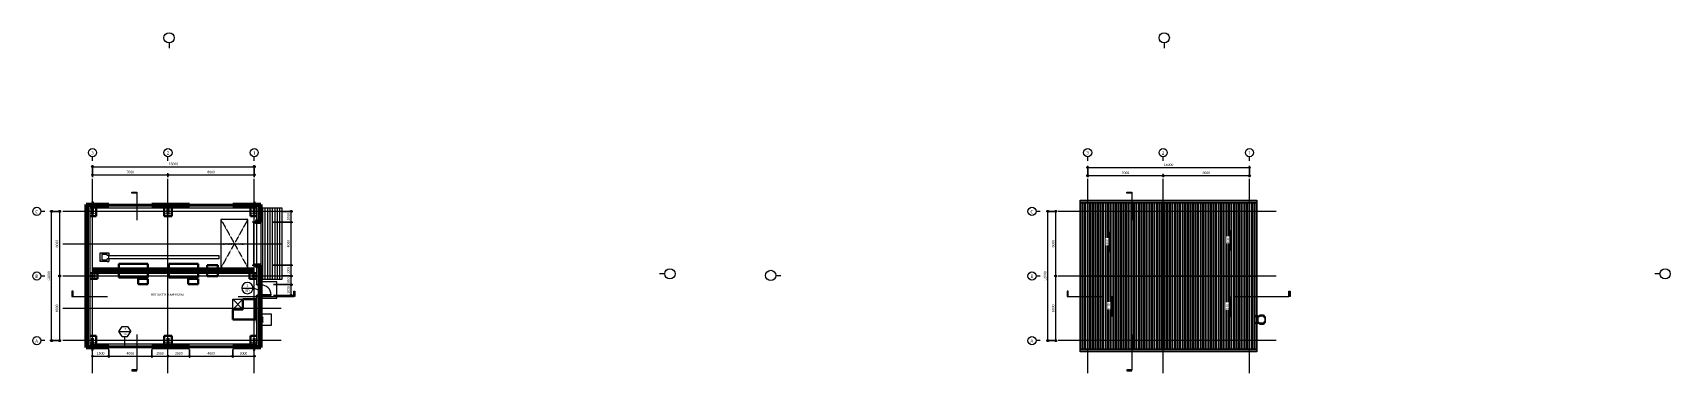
# Model space of a CAD drawing. Header units: millimetres. Extents: x -6942 to 144915, y 7565 to 39177.
import ezdxf

# ---------------------------------------------------------------- set-up
doc = ezdxf.new("R2010")
doc.units = ezdxf.units.MM
doc.linetypes.add('Hidden', pattern=[7.14375, 4.7625, -2.38125])
for name, color, linetype, lineweight in [('AA-DWXK', 4, 'Continuous', 18), ('AA-DWXM-DOOR', 4, 'Continuous', 5), ('AA-DWXM-WIND', 4, 'Continuous', 5), ('AA-FLXX', 7, 'Continuous', 30), ('AA-RFXS', 3, 'Continuous', 5), ('AA-RFXS-PATT', 9, 'Continuous', 13), ('AA-RFXX', 6, 'Continuous', 13), ('AA-WAXS-FINL', 4, 'Continuous', 50), ('AA-WAXX', 2, 'Continuous', 5), ('AS-CLXX', 2, 'Continuous', 30), ('AS-FDXX', 2, 'Continuous', 30), ('AZ-DIMS', 7, 'Continuous', 5), ('AZ-DIMS-75', 7, 'Continuous', 5), ('AZ-GRID', 1, 'Continuous', 5), ('AZ-HIDL', 9, 'Hidden', 5), ('AZ-LINE', 9, 'Continuous', 5), ('AZ-LINE1', 9, 'Continuous', 100), ('AZ-Note', 3, 'Continuous', 5), ('AZ-SYMB', 7, 'Continuous', 18), ('AZ-TEX2', 3, 'Continuous', 18), ('ETC', 6, 'Continuous', 13), ('INSUL', 9, 'Continuous', 5)]:
    doc.layers.add(name, color=color, linetype=linetype, lineweight=lineweight)
doc.styles.add('Arial', font='arial.ttf', dxfattribs={"height": 225})
doc.styles.add('Arial_1', font='arial.ttf', dxfattribs={"height": 187.5})
doc.styles.add('Arial_2', font='arial.ttf', dxfattribs={"height": 180})
doc.styles.add('Microsoft Sans Serif', font='micross.ttf', dxfattribs={"height": 225})
doc.styles.add('나눔고딕', font='', dxfattribs={"height": 187.5})
doc.styles.add('맑은 고딕', font='', dxfattribs={"height": 300})
doc.styles.add('맑은 고딕_1', font='', dxfattribs={"height": 150})
doc.styles.get('나눔고딕').set_extended_font_data('NanumGothic')
doc.styles.get('맑은 고딕').set_extended_font_data('Malgun Gothic')
doc.styles.get('맑은 고딕_1').set_extended_font_data('Malgun Gothic')
doc.dimstyles.new('Diagonal_-_3_0mm_Arial', dxfattribs={"dimscale": 304.8, "dimtxt": 229.558365, "dimasz": 1.476378, "dimexe": 0.492126, "dimexo": 0.492126, "dimgap": 0.246063, "dimtad": 1, "dimdec": 0, "dimzin": 0, "dimdsep": 46, "dimtxsty": 'Arial', "dimblk1": 'DOTSMALL', "dimblk2": 'DOTSMALL', "dimsah": 1, "dimcen": 0.09, "dimdle": 0.246063, "dimazin": 0, "dimtfac": 1, "dimtdec": 4, "dimtix": 1, "dimtmove": 0, "dimatfit": 3, "dimfxl": 1, "dimtvp": 1, "dimtolj": 1, "dimtzin": 0, "dimlwd": 13, "dimlwe": 13, "dimarcsym": 2})

msp = doc.modelspace()

# ---------------------------------------------------------------- texts
at = {"layer": 'AA-DWXK', "attachment_point": 1}
for s, insert, char_height, width, style in [('SD', (12756.6, 15350.6), 225, 535.126, 'Microsoft Sans Serif'), ('\\fMicrosoft Sans Serif|b0|i0|c129|p34|;1', (12874.6, 15824.4), 225, 216.456, 'Microsoft Sans Serif'), ('193', (1423.5, 11268.4), 150, 432.911, '맑은 고딕_1'), ('10', (1483.2, 11761), 150, 288.607, '맑은 고딕_1')]:
    msp.add_mtext(s, dxfattribs=dict(at, insert=insert, char_height=char_height, width=width, style=style))
at = {"layer": 'AZ-Note', "insert": (10676.7, 19665.1), "char_height": 187.5, "width": 2561.392, "attachment_point": 1, "style": 'Arial_1'}
msp.add_mtext('LAYDOWN AREA', dxfattribs=at)
at = {"layer": 'AZ-SYMB', "char_height": 300, "attachment_point": 1, "style": '맑은 고딕'}
for s, insert, width in [('\\f맑은 고딕|b0|i0|c129|p50|;3', (-1518.8, 28171.2), 282.595), ('\\f맑은 고딕|b0|i0|c129|p50|;2', (5481.2, 28171.2), 282.595), ('\\f맑은 고딕|b0|i0|c129|p50|;1', (13481.2, 28171.2), 282.595), ('\\f맑은 고딕|b0|i0|c129|p50|;3', (90771.5, 28171.2), 282.595), ('\\f맑은 고딕|b0|i0|c129|p50|;2', (97771.5, 28171.2), 282.595), ('\\f맑은 고딕|b0|i0|c129|p50|;1', (105771.5, 28171.2), 282.595), ('\\f맑은 고딕|b0|i0|c129|p50|;C', (-6706.3, 22719.1), 324.683), ('\\f맑은 고딕|b0|i0|c129|p50|;C', (85584, 22719.1), 324.683), ('\\f맑은 고딕|b0|i0|c129|p50|;B', (-6696.1, 16719.1), 300.633), ('\\f맑은 고딕|b0|i0|c129|p50|;B', (85594.2, 16719.1), 300.633), ('\\f맑은 고딕|b0|i0|c129|p50|;A', (-6711.1, 10719.1), 336.709), ('\\f맑은 고딕|b0|i0|c129|p50|;A', (85579.2, 10719.1), 336.709)]:
    msp.add_mtext(s, dxfattribs=dict(at, insert=insert, width=width))
at = {"layer": 'AZ-TEX2', "insert": (4030.3, 14951.3), "char_height": 187.5, "width": 3944.302, "attachment_point": 1, "style": '나눔고딕'}
msp.add_mtext('FIRE WATER PUMP ROOM', dxfattribs=at)

# ---------------------------------------------------------------- blocks, each defined once
blk = doc.blocks.new('DR110-Single Door - DR111-Steel Door-1000x2100mm-2135457-3_T_O_C _FL 0_')
at = {"layer": 'AA-DWXM-DOOR'}
for p, q in [((-500, 205), (-470, 205)), ((-500, -75), (-500, 205)), ((-470, 205), (-470, 170)), ((-470, 170), (-450, 170)), ((-450, 170), (-450, -75)), ((450, 170), (470, 170)), ((450, -75), (450, 170)), ((470, 205), (500, 205)), ((470, 170), (470, 205)), ((500, 205), (500, -75)), ((-500, -205), (-500, -175)), ((-470, -205), (-470, -175)), ((-470, -175), (-470, -205)), ((-435, -205), (-470, -205)), ((-470, -205), (-470, -1145)), ((-470, -1145), (-435, -1145)), ((-435, -1145), (-435, -205)), ((470, -175), (470, -205)), ((470, -205), (470, -175)), ((500, -175), (500, -205))]:
    blk.add_line(p, q, dxfattribs=at)
blk.add_arc((-470, -206), 940, 272.13382, 0.05048, dxfattribs=at)
blk = doc.blocks.new('Steel-H-Column - CL121_H-294_200x8x12-2177616-3_T_O_C _FL 0_')
at = {"layer": 'AS-CLXX'}
for p, q in [((100, 147), (-100, 147)), ((-100, 147), (-100, 135)), ((-100, 135), (-22, 135)), ((-4, 117), (-4, -117)), ((4, -117), (4, 117)), ((22, 135), (100, 135)), ((100, 135), (100, 147)), ((-22, -135), (-100, -135)), ((-100, -135), (-100, -147)), ((-100, -147), (100, -147)), ((100, -135), (22, -135)), ((100, -147), (100, -135))]:
    blk.add_line(p, q, dxfattribs=at)
for centre, start, end in [((-22, 117), 0, 90), ((22, 117), 90, 180), ((-22, -117), 270, 0), ((22, -117), 180, 270)]:
    blk.add_arc(centre, 18, start, end, dxfattribs=at)
blk = doc.blocks.new('Steel-H-Column - 2011287-3_T_O_C _FL 0_')
at = {"layer": 'AS-CLXX'}
for p, q in [((13726, 10743), (13476, 10743)), ((13476, 10743), (13476, 10729)), ((13476, 10729), (13576, 10729)), ((13596, 10709), (13596, 10437)), ((13605, 10437), (13605, 10709)), ((13625, 10729), (13726, 10729)), ((13726, 10729), (13726, 10743)), ((13576, 10417), (13476, 10417)), ((13476, 10417), (13476, 10403)), ((13476, 10403), (13726, 10403)), ((13726, 10417), (13625, 10417)), ((13726, 10403), (13726, 10417))]:
    blk.add_line(p, q, dxfattribs=at)
for centre, start, end in [((13576, 10709), 0, 90), ((13625, 10709), 90, 180), ((13576, 10437), 270, 0), ((13625, 10437), 180, 270)]:
    blk.add_arc(centre, 20, start, end, dxfattribs=at)
blk = doc.blocks.new('Steel-H-Column - CL121_H-340_250x9x14-2177615-3_T_O_C _FL 0_')
at = {"layer": 'AS-CLXX'}
for p, q in [((125, 170), (-125, 170)), ((-125, 170), (-125, 156)), ((-125, 156), (-24.5, 156)), ((-4.5, 136), (-4.5, -136)), ((4.5, -136), (4.5, 136)), ((24.5, 156), (125, 156)), ((125, 156), (125, 170)), ((-24.5, -156), (-125, -156)), ((-125, -156), (-125, -170)), ((-125, -170), (125, -170)), ((125, -156), (24.5, -156)), ((125, -170), (125, -156))]:
    blk.add_line(p, q, dxfattribs=at)
for centre, start, end in [((-24.5, 136), 0, 90), ((24.5, 136), 90, 180), ((-24.5, -136), 270, 0), ((24.5, -136), 180, 270)]:
    blk.add_arc(centre, 20, start, end, dxfattribs=at)
blk = doc.blocks.new('Steel-H-Column - 2011717-3_T_O_C _FL 0_')
at = {"layer": 'AS-CLXX'}
for p, q in [((-1274, 10743), (-1524, 10743)), ((-1524, 10743), (-1524, 10729)), ((-1524, 10729), (-1424, 10729)), ((-1404, 10709), (-1404, 10437)), ((-1395, 10437), (-1395, 10709)), ((-1375, 10729), (-1274, 10729)), ((-1274, 10729), (-1274, 10743)), ((-1424, 10417), (-1524, 10417)), ((-1524, 10417), (-1524, 10403)), ((-1524, 10403), (-1274, 10403)), ((-1274, 10417), (-1375, 10417)), ((-1274, 10403), (-1274, 10417))]:
    blk.add_line(p, q, dxfattribs=at)
for centre, start, end in [((-1424, 10709), 360, 90), ((-1375, 10709), 90, 180), ((-1424, 10437), 270, 0), ((-1375, 10437), 180, 270)]:
    blk.add_arc(centre, 20, start, end, dxfattribs=at)
blk = doc.blocks.new('Downspout - Downspout_100-2134609-3_T_O_C _FL 0_')
at = {"layer": 'ETC'}
h = blk.add_hatch(dxfattribs=at)
h.set_pattern_fill('FP_1', color=256, style=0, pattern_type=2)
h.set_pattern_definition([(45, (-13600, -22804.54), (0, 750), [141.42, -919.24]), (45, (-13600, -22904.54), (0, 750), [282.84, -777.82]), (45, (-13600, -23054.54), (0, 750), [494.977, -565.683]), (45, (-13600, -23154.54), (0, 750), [636.397, -424.263]), (45, (-13600, -23304.54), (0, 750), [848.55, -212.11]), (45, (-13600, -23404.54), (0, 750), [989.925, -70.735]), (45, (-13500, -23454.54), (0, 750), [919.275, -141.385]), (45, (-13400, -23454.54), (0, 750), [777.825, -282.835]), (225, (-12850, -22904.54), (6e-14, -750), [212.13, -848.53]), (45, (-13250, -23454.54), (0, 750), [565.688, -494.973]), (45, (-13150, -23454.54), (0, 750), [424.268, -636.393]), (45, (-13000, -23454.54), (0, 750), [212.13, -848.53]), (45, (-12900, -23454.54), (0, 750), [70.71, -989.95])])
h.paths.add_polyline_path([(11, -49), (31, -39), (45, -22), (50, 0), (45, 22), (31, 39), (11, 49), (-11, 49), (-31, 39), (-45, 22), (-50, 0), (-45, -22), (-31, -39), (-11, -49)])
h.paths.add_polyline_path([(11, -48), (-11, -48), (-31, -38), (-44, -21), (-49, 0), (-44, 21), (-31, 38), (-11, 48), (11, 48), (31, 38), (44, 21), (49, 0), (44, -21), (31, -38)])
for radius, start, end in [(50, 360, 180), (49, 0, 180), (49, 180, 360), (50, 180, 360)]:
    blk.add_arc((0, 0), radius, start, end, dxfattribs=at)
blk = doc.blocks.new('Downspout - Downspout_100-V1-3_T_O_C _FL 0_')
at = {"layer": 'ETC'}
h = blk.add_hatch(dxfattribs=at)
h.set_pattern_fill('FP_2', color=256, style=0, pattern_type=2)
h.set_pattern_definition([(45, (1400, -22804.54), (0, 750), [141.42, -919.24]), (45, (1400, -22904.54), (0, 750), [282.84, -777.82]), (45, (1400, -23054.54), (0, 750), [494.977, -565.683]), (45, (1400, -23154.54), (0, 750), [636.397, -424.263]), (45, (1400, -23304.54), (0, 750), [848.55, -212.11]), (45, (1400, -23404.54), (0, 750), [989.925, -70.735]), (45, (1500, -23454.54), (0, 750), [919.275, -141.385]), (45, (1600, -23454.54), (0, 750), [777.825, -282.835]), (225, (2150, -22904.54), (6e-14, -750), [212.13, -848.53]), (45, (1750, -23454.54), (0, 750), [565.688, -494.973]), (45, (1850, -23454.54), (0, 750), [424.268, -636.393]), (45, (2000, -23454.54), (0, 750), [212.13, -848.53]), (45, (2100, -23454.54), (0, 750), [70.71, -989.95])])
h.paths.add_polyline_path([(11, -49), (31, -39), (45, -22), (50, 0), (45, 22), (31, 39), (11, 49), (-11, 49), (-31, 39), (-45, 22), (-50, 0), (-45, -22), (-31, -39), (-11, -49)])
h.paths.add_polyline_path([(11, -48), (-11, -48), (-31, -38), (-44, -21), (-49, 0), (-44, 21), (-31, 38), (-11, 48), (11, 48), (31, 38), (44, 21), (49, 0), (44, -21), (31, -38)])
for radius, start, end in [(50, 360, 180), (49, 0, 180), (49, 180, 360), (50, 180, 360)]:
    blk.add_arc((0, 0), radius, start, end, dxfattribs=at)
blk = doc.blocks.new('Downspout - Downspout_100-2134610-3_T_O_C _FL 0_')
at = {"layer": 'ETC'}
h = blk.add_hatch(dxfattribs=at)
h.set_pattern_fill('FP_3', color=256, style=0, pattern_type=2)
h.set_pattern_definition([(45, (-13600, -9084.54), (0, 750), [141.42, -919.24]), (45, (-13600, -9184.54), (0, 750), [282.84, -777.82]), (45, (-13600, -9334.54), (0, 750), [494.977, -565.683]), (45, (-13600, -9434.54), (0, 750), [636.398, -424.263]), (45, (-13600, -9584.54), (0, 750), [848.55, -212.11]), (45, (-13600, -9684.54), (0, 750), [989.925, -70.735]), (45, (-13500, -9734.54), (0, 750), [919.275, -141.385]), (45, (-13400, -9734.54), (0, 750), [777.825, -282.835]), (225, (-12850, -9184.54), (6e-14, -750), [212.13, -848.53]), (45, (-13250, -9734.54), (0, 750), [565.688, -494.973]), (45, (-13150, -9734.54), (0, 750), [424.268, -636.393]), (45, (-13000, -9734.54), (0, 750), [212.13, -848.53]), (45, (-12900, -9734.54), (0, 750), [70.71, -989.95])])
h.paths.add_polyline_path([(-11, -49), (11, -49), (31, -39), (45, -22), (50, 0), (45, 22), (31, 39), (11, 49), (-11, 49), (-31, 39), (-45, 22), (-50, 0), (-45, -22), (-31, -39)])
h.paths.add_polyline_path([(-11, -48), (-31, -38), (-44, -21), (-49, 0), (-44, 21), (-31, 38), (-11, 48), (11, 48), (31, 38), (44, 21), (49, 0), (44, -21), (31, -38), (11, -48)])
for radius, start, end in [(50, 360, 180), (50, 180, 360), (49, 0, 180), (49, 180, 0)]:
    blk.add_arc((0, 0), radius, start, end, dxfattribs=at)
blk = doc.blocks.new('Downspout - Downspout_100-V2-3_T_O_C _FL 0_')
at = {"layer": 'ETC'}
h = blk.add_hatch(dxfattribs=at)
h.set_pattern_fill('FP_4', color=256, style=0, pattern_type=2)
h.set_pattern_definition([(45, (1400, -9084.54), (0, 750), [141.42, -919.24]), (45, (1400, -9184.54), (0, 750), [282.84, -777.82]), (45, (1400, -9334.54), (0, 750), [494.98, -565.683]), (45, (1400, -9434.54), (0, 750), [636.4, -424.263]), (45, (1400, -9584.54), (0, 750), [848.55, -212.11]), (45, (1400, -9684.54), (0, 750), [989.925, -70.735]), (45, (1500, -9734.54), (0, 750), [919.275, -141.385]), (45, (1600, -9734.54), (0, 750), [777.825, -282.835]), (225, (2150, -9184.54), (6e-14, -750), [212.13, -848.53]), (45, (1750, -9734.54), (0, 750), [565.69, -494.973]), (45, (1850, -9734.54), (0, 750), [424.267, -636.393]), (45, (2000, -9734.54), (0, 750), [212.13, -848.53]), (45, (2100, -9734.54), (0, 750), [70.71, -989.95])])
h.paths.add_polyline_path([(-11, -49), (11, -49), (31, -39), (45, -22), (50, 0), (45, 22), (31, 39), (11, 49), (-11, 49), (-31, 39), (-45, 22), (-50, 0), (-45, -22), (-31, -39)])
h.paths.add_polyline_path([(-11, -48), (-31, -38), (-44, -21), (-49, 0), (-44, 21), (-31, 38), (-11, 48), (11, 48), (31, 38), (44, 21), (49, 0), (44, -21), (31, -38), (11, -48)])
for radius, start, end in [(50, 360, 180), (50, 180, 360), (49, 0, 180), (49, 180, 0)]:
    blk.add_arc((0, 0), radius, start, end, dxfattribs=at)
blk = doc.blocks.new('DR130-Steel Roll Up Door - DR131-Steel Roll Up Door-W4000xH4000mm-2197382-3_T_O_C _FL 0_')
at = {"layer": 'AA-DWXM-DOOR'}
blk.add_line((-2000, -510), (2000, -510), dxfattribs=at)
blk = doc.blocks.new('Fixed Window - WD513-Aluminum_Double Glazing_1000x1000mm-2136131-3_T_O_C _FL 0_')
at = {"layer": 'AA-DWXM-WIND'}
for p, q in [((-500, 75), (500, 75)), ((-500, 50), (-500, -50)), ((-500, 0), (500, 0)), ((500, 50), (500, -50)), ((-500, -75), (500, -75))]:
    blk.add_line(p, q, dxfattribs=at)
blk = doc.blocks.new('Construction_Roof-Accessories_Weland-Stål-AB_Cat-ladder-with-bracket-set-150mm - Construction_Roof-Accessories_Weland-Stål-AB_Cat-ladder-with-bracket-set-150mm-2146972-3_T_O_C _FL 0_')
at = {"layer": 'ETC'}
for p, q in [((14200, 12870), (14202, 12870)), ((14201, 12819), (14200, 12820)), ((14200, 12270), (14201, 12270)), ((14202, 12220), (14200, 12220)), ((14213, 12843), (14201, 12819)), ((14201, 12819), (14213, 12843)), ((14356, 12743), (14201, 12819)), ((14201, 12819), (14201, 12819)), ((14201, 12270), (14356, 12346)), ((14201, 12270), (14201, 12270)), ((14201, 12270), (14213, 12246)), ((14213, 12246), (14201, 12270)), ((14202, 12870), (14202, 12821)), ((14202, 12268), (14202, 12220)), ((14213, 12843), (14354, 12774)), ((14213, 12843), (14213, 12843)), ((14354, 12315), (14213, 12246)), ((14213, 12246), (14213, 12246)), ((14347, 12755), (14355, 12765)), ((14357, 12745), (14347, 12755)), ((14347, 12334), (14357, 12345)), ((14355, 12324), (14347, 12334)), ((14357, 12765), (14348, 12755)), ((14348, 12755), (14361, 12745)), ((14361, 12345), (14348, 12334)), ((14348, 12334), (14357, 12324)), ((14351, 12755), (14358, 12764)), ((14361, 12747), (14351, 12755)), ((14351, 12334), (14361, 12343)), ((14358, 12326), (14351, 12334)), ((14356, 12743), (14357, 12745)), ((14357, 12345), (14356, 12346)), ((14358, 12764), (14357, 12765)), ((14357, 12745), (14361, 12745)), ((14369, 12743), (14357, 12743)), ((14357, 12347), (14369, 12347)), ((14361, 12345), (14357, 12345)), ((14357, 12324), (14358, 12326)), ((14403, 12747), (14361, 12747)), ((14361, 12745), (14404, 12745)), ((14404, 12345), (14361, 12345)), ((14361, 12343), (14403, 12343)), ((14369, 12750), (14369, 12747)), ((14369, 12750), (14382, 12750)), ((14369, 12745), (14369, 12345)), ((14369, 12343), (14369, 12340)), ((14382, 12340), (14369, 12340)), ((14382, 12750), (14395, 12750)), ((14395, 12340), (14382, 12340)), ((14395, 12747), (14395, 12750)), ((14395, 12345), (14395, 12745)), ((14401, 12743), (14395, 12743)), ((14395, 12347), (14401, 12347)), ((14395, 12340), (14395, 12343)), ((14402, 12743), (14402, 12745)), ((14402, 12345), (14402, 12347)), ((14413, 12755), (14403, 12747)), ((14403, 12343), (14413, 12334)), ((14404, 12745), (14416, 12755)), ((14416, 12334), (14404, 12345)), ((14407, 12765), (14406, 12764)), ((14406, 12764), (14413, 12755)), ((14413, 12334), (14406, 12326)), ((14406, 12326), (14407, 12324)), ((14416, 12755), (14407, 12765)), ((14407, 12324), (14416, 12334))]:
    blk.add_line(p, q, dxfattribs=at)
at = {"layer": 'ETC', "flags": 128}
for points in [[(14355, 12765), (14356, 12766), (14357, 12768), (14357, 12769), (14357, 12771), (14356, 12772), (14355, 12773), (14354, 12774)], [(14354, 12315), (14355, 12316), (14356, 12317), (14357, 12318), (14357, 12320), (14357, 12322), (14356, 12323), (14355, 12324)], [(14355, 12765), (14356, 12766), (14357, 12768), (14357, 12769)], [(14357, 12320), (14357, 12322), (14356, 12323), (14355, 12324)]]:
    blk.add_lwpolyline(points, dxfattribs=at)
blk = doc.blocks.new('Ditch 2 - Ditch 2-2175571-3_T_O_C _FL 0_')
at = {"layer": 'INSUL'}
blk.add_line((100, 18195), (100, 18495), dxfattribs=at)
blk = doc.blocks.new('Steel-Channel-Column - CL126_C-200_80x7_5x11-2240431-3_T_O_C _FL 0_')
at = {"layer": 'AS-CLXX'}
h = blk.add_hatch(dxfattribs=at)
h.set_pattern_fill('FP_5', color=256, style=0, pattern_type=2)
h.set_pattern_definition([(315, (-21594.54, 13600), (185.6155, 185.6155), []), (315, (-21313.3, 13600), (185.6155, 185.6155), [])])
h.paths.add_polyline_path([(-22, 100), (-22, -100), (58, -100), (55, -92), (47, -89), (-15, -79), (-15, 79), (47, 89), (55, 92), (58, 100)])
for p, q in [((-22, 100), (-22, -100)), ((58, 100), (-22, 100)), ((-15, 79), (47, 89)), ((-15, -79), (-15, 79)), ((-22, -100), (58, -100)), ((47, -89), (-15, -79))]:
    blk.add_line(p, q, dxfattribs=at)
for centre, start, end in [((47, 100), 270, 0), ((47, -100), 360, 90)]:
    blk.add_arc(centre, 11, start, end, dxfattribs=at)
blk = doc.blocks.new('Steel-Channel-Column - CL126_C-200_80x7_5x11-2240406-3_T_O_C _FL 0_')
at = {"layer": 'AS-CLXX'}
h = blk.add_hatch(dxfattribs=at)
h.set_pattern_fill('FP_6', color=256, style=0, pattern_type=2)
h.set_pattern_definition([(135, (17594.54, -13600), (-185.6155, -185.6155), []), (135, (17313.3, -13600), (-185.6155, -185.6155), [])])
h.paths.add_polyline_path([(58, -100), (55, -92), (47, -89), (-15, -79), (-15, 79), (47, 89), (55, 92), (58, 100), (-22, 100), (-22, -100)])
for p, q in [((-22, 100), (58, 100)), ((-22, -100), (-22, 100)), ((47, 89), (-15, 79)), ((-15, 79), (-15, -79)), ((58, -100), (-22, -100)), ((-15, -79), (47, -89))]:
    blk.add_line(p, q, dxfattribs=at)
for centre, start, end in [((47, 100), 270, 0), ((47, -100), 360, 90)]:
    blk.add_arc(centre, 11, start, end, dxfattribs=at)
blk = doc.blocks.new('Construction_Roof-Accessories_Weland-Stål-AB_Cat-ladder-with-bracket-set-150mm - Construction_Roof-Accessories_Weland-Stål-AB_Cat-ladder-with-bracket-set-150mm-2146972-5_T_O_S _FL 6600_')
at = {"layer": 'ETC'}
for p, q in [((14139, 12882), (14048, 12882)), ((14048, 12847), (14082, 12847)), ((14139, 12243), (14048, 12243)), ((14048, 12208), (14082, 12208)), ((14098, 12847), (14139, 12847)), ((14098, 12208), (14139, 12208)), ((14382, 12882), (14139, 12882)), ((14139, 12847), (14382, 12847)), ((14382, 12243), (14139, 12243)), ((14139, 12208), (14382, 12208)), ((14200, 12820), (14200, 12847)), ((14201, 12819), (14200, 12820)), ((14200, 12242), (14200, 12270)), ((14200, 12270), (14201, 12270)), ((14213, 12843), (14201, 12819)), ((14201, 12819), (14213, 12843)), ((14356, 12743), (14201, 12819)), ((14201, 12819), (14201, 12819)), ((14201, 12270), (14356, 12346)), ((14201, 12270), (14201, 12270)), ((14201, 12270), (14213, 12246)), ((14213, 12246), (14201, 12270)), ((14202, 12847), (14202, 12821)), ((14202, 12268), (14202, 12242)), ((14213, 12843), (14354, 12774)), ((14213, 12843), (14213, 12843)), ((14354, 12315), (14213, 12246)), ((14213, 12246), (14213, 12246)), ((14347, 12755), (14355, 12765)), ((14357, 12745), (14347, 12755)), ((14347, 12334), (14357, 12345)), ((14355, 12324), (14347, 12334)), ((14357, 12765), (14348, 12755)), ((14348, 12755), (14361, 12745)), ((14361, 12345), (14348, 12334)), ((14348, 12334), (14357, 12324)), ((14351, 12755), (14358, 12764)), ((14361, 12747), (14351, 12755)), ((14351, 12334), (14361, 12343)), ((14358, 12326), (14351, 12334)), ((14356, 12743), (14357, 12745)), ((14357, 12345), (14356, 12346)), ((14358, 12764), (14357, 12765)), ((14357, 12745), (14361, 12745)), ((14364, 12743), (14357, 12743)), ((14357, 12347), (14364, 12347)), ((14361, 12345), (14357, 12345)), ((14357, 12324), (14358, 12326)), ((14403, 12747), (14361, 12747)), ((14361, 12745), (14404, 12745)), ((14404, 12345), (14361, 12345)), ((14361, 12343), (14403, 12343)), ((14364, 12743), (14364, 12745)), ((14404, 12743), (14364, 12743)), ((14364, 12345), (14364, 12347)), ((14364, 12347), (14404, 12347)), ((14365, 12847), (14365, 12773)), ((14365, 12316), (14365, 12243)), ((14369, 12750), (14369, 12747)), ((14369, 12750), (14372, 12750)), ((14369, 12743), (14369, 12347)), ((14369, 12343), (14369, 12340)), ((14372, 12340), (14369, 12340)), ((14374, 12843), (14374, 12845)), ((14404, 12845), (14374, 12845)), ((14404, 12843), (14374, 12843)), ((14374, 12245), (14374, 12247)), ((14374, 12247), (14404, 12247)), ((14404, 12245), (14374, 12245)), ((14392, 12750), (14395, 12750)), ((14395, 12340), (14392, 12340)), ((14395, 12747), (14395, 12750)), ((14395, 12347), (14395, 12743)), ((14395, 12340), (14395, 12343)), ((14400, 12845), (14400, 12855)), ((14400, 12773), (14400, 12843)), ((14400, 12247), (14400, 12316)), ((14400, 12234), (14400, 12245)), ((14413, 12755), (14403, 12747)), ((14403, 12343), (14413, 12334)), ((14589, 12970), (14404, 12843)), ((14589, 12870), (14404, 12743)), ((14416, 12855), (14404, 12845)), ((14404, 12745), (14416, 12755)), ((14404, 12347), (14589, 12220)), ((14416, 12334), (14404, 12345)), ((14404, 12247), (14589, 12120)), ((14404, 12245), (14416, 12234)), ((14407, 12765), (14406, 12764)), ((14406, 12764), (14413, 12755)), ((14413, 12334), (14406, 12326)), ((14406, 12326), (14407, 12324)), ((14416, 12755), (14407, 12765)), ((14407, 12324), (14416, 12334)), ((14408, 12864), (14416, 12855)), ((14416, 12234), (14408, 12226)), ((14409, 12865), (14584, 12986)), ((14409, 12765), (14584, 12886)), ((14584, 12204), (14409, 12324)), ((14584, 12104), (14409, 12224)), ((14584, 12986), (14876, 12986)), ((14584, 12886), (14662, 12886)), ((14662, 12204), (14584, 12204)), ((14869, 12970), (14589, 12970)), ((14662, 12870), (14589, 12870)), ((14589, 12220), (14662, 12220)), ((14702, 12970), (14662, 12970)), ((14662, 12970), (14662, 12968)), ((14662, 12968), (14702, 12968)), ((14662, 12918), (14662, 12968)), ((14662, 12868), (14662, 12918)), ((14662, 12868), (14702, 12868)), ((14702, 12222), (14662, 12222)), ((14662, 12171), (14662, 12222)), ((14662, 12122), (14662, 12171)), ((14702, 12968), (14702, 12970)), ((14702, 12968), (14702, 12918)), ((14702, 12918), (14702, 12868)), ((14702, 12886), (14876, 12886)), ((14869, 12870), (14702, 12870)), ((14702, 12222), (14702, 12171)), ((14702, 12220), (14869, 12220)), ((14876, 12204), (14702, 12204)), ((14702, 12171), (14702, 12122)), ((15054, 12760), (14869, 12970)), ((14922, 12810), (14869, 12870)), ((14869, 12120), (15054, 12330)), ((14869, 12220), (14922, 12280)), ((14876, 12986), (15070, 12766)), ((14876, 12886), (14934, 12820)), ((15070, 12323), (14876, 12104)), ((14934, 12269), (14876, 12204)), ((14920, 12808), (14945, 12830)), ((14920, 12808), (14947, 12778)), ((14947, 12311), (14921, 12281)), ((14945, 12259), (14921, 12281)), ((14945, 12830), (14970, 12852)), ((14970, 12237), (14945, 12259)), ((14972, 12800), (14947, 12778)), ((14947, 12311), (14972, 12289)), ((15054, 12660), (14948, 12780)), ((14948, 12310), (15054, 12430)), ((14960, 12790), (15054, 12684)), ((15054, 12405), (14960, 12299)), ((14972, 12853), (14970, 12852)), ((14970, 12852), (14997, 12822)), ((14997, 12267), (14970, 12237)), ((14970, 12237), (14972, 12236)), ((14998, 12823), (14972, 12853)), ((14997, 12822), (14972, 12800)), ((14972, 12289), (14997, 12267)), ((14972, 12236), (14998, 12266)), ((14997, 12822), (14998, 12823)), ((14998, 12266), (14997, 12267)), ((15054, 12565), (15052, 12565)), ((15052, 12565), (15052, 12525)), ((15052, 12525), (15054, 12525)), ((15054, 12330), (15054, 12760)), ((15054, 12525), (15054, 12565)), ((15070, 12766), (15070, 12323)), ((14876, 12104), (14584, 12104)), ((14589, 12120), (14869, 12120)), ((14702, 12122), (14662, 12122)), ((14662, 12122), (14662, 12120)), ((14662, 12120), (14702, 12120)), ((14702, 12120), (14702, 12122))]:
    blk.add_line(p, q, dxfattribs=at)
at = {"layer": 'ETC', "flags": 128}
for points in [[(14021, 12864), (14021, 12865), (14022, 12865), (14022, 12866), (14022, 12867), (14022, 12868), (14022, 12868), (14022, 12869), (14022, 12870), (14023, 12870), (14023, 12871), (14023, 12871), (14023, 12872), (14024, 12873), (14024, 12873), (14025, 12874), (14025, 12874), (14025, 12875), (14026, 12876), (14026, 12876), (14027, 12877), (14027, 12877), (14028, 12878), (14028, 12878), (14029, 12878), (14030, 12879), (14030, 12879), (14031, 12879), (14031, 12880), (14032, 12880), (14033, 12880), (14033, 12881), (14034, 12881), (14035, 12881), (14035, 12881), (14036, 12881), (14037, 12881), (14037, 12881), (14038, 12882), (14039, 12882), (14039, 12882)], [(14039, 12847), (14038, 12847), (14038, 12847), (14037, 12847), (14036, 12847), (14035, 12847), (14035, 12847), (14034, 12847), (14033, 12847), (14033, 12848), (14032, 12848), (14032, 12848), (14031, 12849), (14030, 12849), (14030, 12849), (14029, 12850), (14029, 12850), (14028, 12850), (14027, 12851), (14027, 12851), (14026, 12852), (14026, 12852), (14025, 12853), (14025, 12853), (14025, 12854), (14024, 12855), (14024, 12855), (14024, 12856), (14023, 12856), (14023, 12857), (14023, 12858), (14022, 12858), (14022, 12859), (14022, 12860), (14022, 12860), (14022, 12861), (14022, 12862), (14022, 12862), (14021, 12863), (14021, 12864), (14021, 12864)], [(14021, 12225), (14021, 12226), (14022, 12226), (14022, 12227), (14022, 12228), (14022, 12229), (14022, 12229), (14022, 12230), (14022, 12231), (14023, 12231), (14023, 12232), (14023, 12232), (14023, 12233), (14024, 12234), (14024, 12234), (14025, 12235), (14025, 12235), (14025, 12236), (14026, 12237), (14026, 12237), (14027, 12238), (14027, 12238), (14028, 12239), (14028, 12239), (14029, 12239), (14030, 12240), (14030, 12240), (14031, 12240), (14031, 12241), (14032, 12241), (14033, 12241), (14033, 12242), (14034, 12242), (14035, 12242), (14035, 12242), (14036, 12242), (14037, 12242), (14037, 12242), (14038, 12243), (14039, 12243), (14039, 12243)], [(14039, 12208), (14038, 12208), (14038, 12208), (14037, 12208), (14036, 12208), (14035, 12208), (14035, 12208), (14034, 12208), (14033, 12208), (14033, 12209), (14032, 12209), (14032, 12209), (14031, 12210), (14030, 12210), (14030, 12210), (14029, 12211), (14029, 12211), (14028, 12211), (14027, 12212), (14027, 12212), (14026, 12213), (14026, 12213), (14025, 12214), (14025, 12214), (14025, 12215), (14024, 12216), (14024, 12216), (14024, 12217), (14023, 12217), (14023, 12218), (14023, 12219), (14022, 12219), (14022, 12220), (14022, 12221), (14022, 12221), (14022, 12222), (14022, 12223), (14022, 12223), (14021, 12224), (14021, 12225), (14021, 12225)], [(14139, 12882), (14135, 12882), (14131, 12882), (14127, 12882), (14123, 12882), (14119, 12882), (14115, 12882), (14111, 12882), (14108, 12882), (14104, 12882), (14100, 12882), (14096, 12882), (14093, 12882), (14089, 12882), (14086, 12882), (14083, 12882), (14079, 12882), (14076, 12882), (14073, 12882), (14070, 12882), (14067, 12882), (14065, 12882), (14062, 12882), (14059, 12882), (14057, 12882), (14055, 12882), (14053, 12882), (14051, 12882), (14049, 12882), (14047, 12882), (14046, 12882), (14044, 12882), (14043, 12882), (14042, 12882), (14041, 12882), (14040, 12882), (14040, 12882), (14039, 12882), (14039, 12882), (14039, 12882), (14039, 12882)], [(14039, 12882), (14039, 12882), (14039, 12882), (14040, 12882), (14040, 12882), (14041, 12882), (14042, 12882), (14043, 12882), (14044, 12882), (14045, 12882), (14047, 12882), (14048, 12882)], [(14048, 12847), (14047, 12847), (14045, 12847), (14044, 12847), (14043, 12847), (14042, 12847), (14041, 12847), (14040, 12847), (14040, 12847), (14039, 12847), (14039, 12847), (14039, 12847)], [(14039, 12847), (14039, 12847), (14039, 12847), (14040, 12847), (14040, 12847), (14041, 12847), (14042, 12847), (14043, 12847), (14044, 12847), (14045, 12847), (14047, 12847), (14048, 12847), (14050, 12847), (14052, 12847), (14054, 12847), (14056, 12847), (14059, 12847), (14061, 12847), (14064, 12847), (14066, 12847), (14069, 12847), (14072, 12847), (14075, 12847), (14078, 12847), (14082, 12847), (14085, 12847), (14088, 12847), (14092, 12847), (14095, 12847), (14099, 12847), (14103, 12847), (14106, 12847), (14110, 12847), (14114, 12847), (14118, 12847), (14122, 12847), (14126, 12847), (14130, 12847), (14134, 12847), (14138, 12847), (14139, 12847)], [(14139, 12243), (14135, 12243), (14131, 12243), (14127, 12243), (14123, 12243), (14119, 12243), (14115, 12243), (14111, 12243), (14108, 12243), (14104, 12243), (14100, 12243), (14096, 12243), (14093, 12243), (14089, 12243), (14086, 12243), (14083, 12243), (14079, 12243), (14076, 12243), (14073, 12243), (14070, 12243), (14067, 12243), (14065, 12243), (14062, 12243), (14059, 12243), (14057, 12243), (14055, 12243), (14053, 12243), (14051, 12243), (14049, 12243), (14047, 12243), (14046, 12243), (14044, 12243), (14043, 12243), (14042, 12243), (14041, 12243), (14040, 12243), (14040, 12243), (14039, 12243), (14039, 12243), (14039, 12243), (14039, 12243)], [(14039, 12243), (14039, 12243), (14039, 12243), (14040, 12243), (14040, 12243), (14041, 12243), (14042, 12243), (14043, 12243), (14044, 12243), (14045, 12243), (14047, 12243), (14048, 12243)], [(14048, 12208), (14047, 12208), (14045, 12208), (14044, 12208), (14043, 12208), (14042, 12208), (14041, 12208), (14040, 12208), (14040, 12208), (14039, 12208), (14039, 12208), (14039, 12208)], [(14039, 12208), (14039, 12208), (14039, 12208), (14040, 12208), (14040, 12208), (14041, 12208), (14042, 12208), (14043, 12208), (14044, 12208), (14045, 12208), (14047, 12208), (14048, 12208), (14050, 12208), (14052, 12208), (14054, 12208), (14056, 12208), (14059, 12208), (14061, 12208), (14064, 12208), (14066, 12208), (14069, 12208), (14072, 12208), (14075, 12208), (14078, 12208), (14082, 12208), (14085, 12208), (14088, 12208), (14092, 12208), (14095, 12208), (14099, 12208), (14103, 12208), (14106, 12208), (14110, 12208), (14114, 12208), (14118, 12208), (14122, 12208), (14126, 12208), (14130, 12208), (14134, 12208), (14138, 12208), (14139, 12208)], [(14355, 12765), (14356, 12766), (14357, 12768), (14357, 12769), (14357, 12771), (14356, 12772), (14355, 12773), (14354, 12774)], [(14354, 12315), (14355, 12316), (14356, 12317), (14357, 12318), (14357, 12320), (14357, 12322), (14356, 12323), (14355, 12324)], [(14355, 12765), (14356, 12766), (14357, 12768), (14357, 12769)], [(14355, 12765), (14356, 12766), (14357, 12768), (14357, 12769)], [(14355, 12765), (14356, 12766), (14357, 12768), (14357, 12769)], [(14355, 12765), (14356, 12766), (14357, 12768), (14357, 12769)], [(14355, 12765), (14356, 12766), (14357, 12768), (14357, 12769)], [(14355, 12765), (14356, 12766), (14357, 12768), (14357, 12769)], [(14355, 12765), (14356, 12766), (14357, 12768), (14357, 12769)], [(14357, 12320), (14357, 12322), (14356, 12323), (14355, 12324)], [(14357, 12320), (14357, 12322), (14356, 12323), (14355, 12324)], [(14357, 12320), (14357, 12322), (14356, 12323), (14355, 12324)], [(14357, 12320), (14357, 12322), (14356, 12323), (14355, 12324)], [(14357, 12320), (14357, 12322), (14356, 12323), (14355, 12324)], [(14357, 12320), (14357, 12322), (14356, 12323), (14355, 12324)], [(14357, 12320), (14357, 12322), (14356, 12323), (14355, 12324)], [(14365, 12773), (14365, 12772), (14365, 12770), (14365, 12769), (14365, 12768), (14365, 12767), (14365, 12766), (14365, 12765), (14365, 12765), (14365, 12764), (14365, 12764), (14365, 12764)], [(14365, 12325), (14365, 12325), (14365, 12325), (14365, 12324), (14365, 12324), (14365, 12323), (14365, 12322), (14365, 12321), (14365, 12320), (14365, 12319), (14365, 12317), (14365, 12316)], [(14400, 12863), (14400, 12862), (14400, 12861), (14400, 12860), (14400, 12859), (14400, 12858), (14400, 12856), (14400, 12855)], [(14400, 12764), (14400, 12764), (14400, 12764), (14400, 12765), (14400, 12765), (14400, 12766), (14400, 12767), (14400, 12768), (14400, 12769), (14400, 12770), (14400, 12772), (14400, 12773)], [(14400, 12316), (14400, 12317), (14400, 12319), (14400, 12320), (14400, 12321), (14400, 12322), (14400, 12323), (14400, 12324), (14400, 12324), (14400, 12325), (14400, 12325), (14400, 12325)], [(14400, 12234), (14400, 12233), (14400, 12231), (14400, 12230), (14400, 12229), (14400, 12228), (14400, 12227), (14400, 12226)]]:
    blk.add_lwpolyline(points, dxfattribs=at)
at = {"layer": 'ETC'}
for centre, radius, start, end in [((14382, 12864), 17.5, 90, 270), ((14382, 12764), 17.5, 176.3761, 195), ((14382, 12325), 17.5, 165, 183.6239), ((14382, 12225), 17.5, 90, 270), ((14382, 12864), 17.5, 270, 90), ((14382, 12225), 17.5, 270, 90), ((14382, 12764), 17.5, 345, 3.6239), ((14382, 12325), 17.5, 356.3761, 15), ((14409, 12864), 1, 124.46907, 219.91487), ((14409, 12864), 1, 151.7393, 219.91487), ((14409, 12764), 1, 151.7393, 192.64464), ((14409, 12764), 1, 151.7393, 192.64464), ((14409, 12764), 1, 151.7393, 192.64464), ((14409, 12764), 1, 151.7393, 192.64464), ((14409, 12764), 1, 151.7393, 192.64464), ((14409, 12764), 1, 151.7393, 192.64464), ((14409, 12764), 1, 151.7393, 192.64464), ((14409, 12764), 1, 151.7393, 192.64464), ((14409, 12764), 1, 151.7393, 192.64464), ((14409, 12764), 1, 151.7393, 192.64464), ((14409, 12764), 1, 124.46907, 192.64464), ((14409, 12764), 1, 151.7393, 192.64464), ((14409, 12325), 1, 167.35536, 208.2607), ((14409, 12325), 1, 167.35536, 208.2607), ((14409, 12325), 1, 167.35536, 208.2607), ((14409, 12325), 1, 167.35536, 208.2607), ((14409, 12325), 1, 167.35536, 208.2607), ((14409, 12325), 1, 167.35536, 208.2607), ((14409, 12325), 1, 167.35536, 208.2607), ((14409, 12325), 1, 167.35536, 208.2607), ((14409, 12325), 1, 167.35536, 208.2607), ((14409, 12325), 1, 167.35536, 208.2607), ((14409, 12325), 1, 167.35536, 235.53093), ((14409, 12325), 1, 167.35536, 208.2607), ((14409, 12225), 1, 140.08513, 235.53093), ((14409, 12225), 1, 140.08513, 208.2607)]:
    blk.add_arc(centre, radius, start, end, dxfattribs=at)
blk = doc.blocks.new('Grid - Grid Head__Std-1825007-3_T_O_C _FL 0_')
at = {"layer": 'AZ-SYMB'}
blk.add_line((0, 14), (0, 19), dxfattribs=at)
blk.add_circle((0, 24), 5, dxfattribs=at)
blk = doc.blocks.new('DIMBLOCK1-3_T_O_C _FL 0_')
at = {"layer": 'AZ-DIMS-75', "lineweight": 25}
h = blk.add_hatch(color=256, dxfattribs=at)
edge = h.paths.add_edge_path()
edge.add_arc((-4443, 16595), 56.2, 0, 360)
h = blk.add_hatch(color=256, dxfattribs=at)
edge = h.paths.add_edge_path()
edge.add_arc((-4443, 10595), 56.3, 0, 360)
at = {"layer": 'AZ-DIMS-75', "lineweight": 13}
for p, q in [((-4299, 16595), (-4593, 16595)), ((-4443, 10520), (-4443, 16595)), ((-4443, 16595), (-4299, 16595)), ((-4299, 10595), (-4593, 10595)), ((-4443, 10595), (-4299, 10595))]:
    blk.add_line(p, q, dxfattribs=at)
at = {"layer": 'AZ-DIMS-75', "lineweight": 25}
for centre, radius in [((-4443, 16595), 56.2), ((-4443, 10595), 56.3)]:
    blk.add_circle(centre, radius, dxfattribs=at)
at = {"layer": 'AZ-DIMS-75', "color": 0, "lineweight": 13, "insert": (-4810, 13248), "char_height": 225, "width": 830.65, "attachment_point": 1, "rotation": 90, "line_spacing_factor": 0.941778, "style": 'Arial'}
blk.add_mtext('6000', dxfattribs=at)
blk = doc.blocks.new('_DotSmall')
at = {"color": 0, "linetype": 'ByBlock', "const_width": 0.5}
blk.add_lwpolyline([(-0.0625, 0, 1), (0.0625, 0, 1)], format="xyb", close=True, dxfattribs=at)
blk = doc.blocks.new('DIMBLOCK2-3_T_O_C _FL 0_')
at = {"layer": 'AZ-DIMS-75', "lineweight": 25}
h = blk.add_hatch(color=256, dxfattribs=at)
edge = h.paths.add_edge_path()
edge.add_arc((-4443, 22595), 56.2, 0, 360)
h = blk.add_hatch(color=256, dxfattribs=at)
edge = h.paths.add_edge_path()
edge.add_arc((-4443, 16595), 56.2, 0, 360)
at = {"layer": 'AZ-DIMS-75', "lineweight": 13}
for p, q in [((-4299, 22595), (-4593, 22595)), ((-4443, 16595), (-4443, 22670)), ((-4443, 22595), (-4299, 22595)), ((-4299, 16595), (-4593, 16595)), ((-4443, 16595), (-4299, 16595))]:
    blk.add_line(p, q, dxfattribs=at)
at = {"layer": 'AZ-DIMS-75', "lineweight": 25}
for centre in [(-4443, 22595), (-4443, 16595)]:
    blk.add_circle(centre, 56.2, dxfattribs=at)
at = {"layer": 'AZ-DIMS-75', "color": 0, "lineweight": 13, "insert": (-4810, 19248), "char_height": 225, "width": 830.65, "attachment_point": 1, "rotation": 90, "line_spacing_factor": 0.941778, "style": 'Arial'}
blk.add_mtext('6000', dxfattribs=at)
blk = doc.blocks.new('DIMBLOCK3-3_T_O_C _FL 0_')
at = {"layer": 'AZ-DIMS-75', "lineweight": 25}
h = blk.add_hatch(color=256, dxfattribs=at)
edge = h.paths.add_edge_path()
edge.add_arc((-5193, 22595), 56.2, 0, 360)
h = blk.add_hatch(color=256, dxfattribs=at)
edge = h.paths.add_edge_path()
edge.add_arc((-5193, 10595), 56.2, 0, 360)
at = {"layer": 'AZ-DIMS-75', "lineweight": 13}
for p, q in [((-4299, 22595), (-5343, 22595)), ((-5193, 10520), (-5193, 22670)), ((-5193, 22595), (-4299, 22595)), ((-4299, 10595), (-5343, 10595)), ((-5193, 10595), (-4299, 10595))]:
    blk.add_line(p, q, dxfattribs=at)
at = {"layer": 'AZ-DIMS-75', "lineweight": 25}
for centre in [(-5193, 22595), (-5193, 10595)]:
    blk.add_circle(centre, 56.2, dxfattribs=at)
at = {"layer": 'AZ-DIMS-75', "color": 0, "lineweight": 13, "insert": (-5560, 16162), "char_height": 225, "width": 1038.31, "attachment_point": 1, "rotation": 90, "line_spacing_factor": 0.941778, "style": 'Arial'}
blk.add_mtext('12000', dxfattribs=at)
blk = doc.blocks.new('DIMBLOCK4-3_T_O_C _FL 0_')
at = {"layer": 'AZ-DIMS-75', "lineweight": 25}
h = blk.add_hatch(color=256, dxfattribs=at)
edge = h.paths.add_edge_path()
edge.add_arc((-1400, 25992), 56.2, 0, 360)
h = blk.add_hatch(color=256, dxfattribs=at)
edge = h.paths.add_edge_path()
edge.add_arc((5600, 25992), 56.2, 0, 360)
at = {"layer": 'AZ-DIMS-75', "lineweight": 13}
for p, q in [((-1475, 25992), (5600, 25992)), ((-1400, 25776), (-1400, 26142)), ((-1400, 25992), (-1400, 25776)), ((5600, 25776), (5600, 26142)), ((5600, 25992), (5600, 25776))]:
    blk.add_line(p, q, dxfattribs=at)
at = {"layer": 'AZ-DIMS-75', "lineweight": 25}
for centre in [(-1400, 25992), (5600, 25992)]:
    blk.add_circle(centre, 56.2, dxfattribs=at)
at = {"layer": 'AZ-DIMS-75', "color": 0, "lineweight": 13, "insert": (1754, 26359), "char_height": 225, "width": 830.65, "attachment_point": 1, "line_spacing_factor": 0.941778, "style": 'Arial'}
blk.add_mtext('7000', dxfattribs=at)
blk = doc.blocks.new('DIMBLOCK5-3_T_O_C _FL 0_')
at = {"layer": 'AZ-DIMS-75', "lineweight": 25}
h = blk.add_hatch(color=256, dxfattribs=at)
edge = h.paths.add_edge_path()
edge.add_arc((5600, 25992), 56.2, 0, 360)
h = blk.add_hatch(color=256, dxfattribs=at)
edge = h.paths.add_edge_path()
edge.add_arc((13600, 25992), 56.2, 0, 360)
at = {"layer": 'AZ-DIMS-75', "lineweight": 13}
for p, q in [((5600, 25776), (5600, 26142)), ((5600, 25992), (13675, 25992)), ((5600, 25992), (5600, 25776)), ((13600, 25776), (13600, 26142)), ((13600, 25992), (13600, 25776))]:
    blk.add_line(p, q, dxfattribs=at)
at = {"layer": 'AZ-DIMS-75', "lineweight": 25}
for centre in [(5600, 25992), (13600, 25992)]:
    blk.add_circle(centre, 56.2, dxfattribs=at)
at = {"layer": 'AZ-DIMS-75', "color": 0, "lineweight": 13, "insert": (9254, 26359), "char_height": 225, "width": 830.65, "attachment_point": 1, "line_spacing_factor": 0.941778, "style": 'Arial'}
blk.add_mtext('8000', dxfattribs=at)
blk = doc.blocks.new('DIMBLOCK6-3_T_O_C _FL 0_')
at = {"layer": 'AZ-DIMS-75', "lineweight": 25}
h = blk.add_hatch(color=256, dxfattribs=at)
edge = h.paths.add_edge_path()
edge.add_arc((-1400, 26742), 56.2, 0, 360)
h = blk.add_hatch(color=256, dxfattribs=at)
edge = h.paths.add_edge_path()
edge.add_arc((13600, 26742), 56.2, 0, 360)
at = {"layer": 'AZ-DIMS-75', "lineweight": 13}
for p, q in [((-1475, 26742), (13675, 26742)), ((-1400, 25776), (-1400, 26892)), ((-1400, 26742), (-1400, 25776)), ((13600, 25776), (13600, 26892)), ((13600, 26742), (13600, 25776))]:
    blk.add_line(p, q, dxfattribs=at)
at = {"layer": 'AZ-DIMS-75', "lineweight": 25}
for centre in [(-1400, 26742), (13600, 26742)]:
    blk.add_circle(centre, 56.2, dxfattribs=at)
at = {"layer": 'AZ-DIMS-75', "color": 0, "lineweight": 13, "insert": (5667, 27109), "char_height": 225, "width": 1038.31, "attachment_point": 1, "line_spacing_factor": 0.941778, "style": 'Arial'}
blk.add_mtext('15000', dxfattribs=at)
blk = doc.blocks.new('DIMBLOCK7-3_T_O_C _FL 0_')
at = {"layer": 'AZ-DIMS-75', "lineweight": 25}
h = blk.add_hatch(color=256, dxfattribs=at)
edge = h.paths.add_edge_path()
edge.add_arc((-1400, 9159), 56.2, 0, 360)
h = blk.add_hatch(color=256, dxfattribs=at)
edge = h.paths.add_edge_path()
edge.add_arc((100, 9159), 56.3, 0, 360)
at = {"layer": 'AZ-DIMS-75', "lineweight": 13}
for p, q in [((-1475, 9159), (100, 9159)), ((-1400, 9088), (-1400, 9309)), ((-1400, 9159), (-1400, 9088)), ((100, 9770), (100, 9009)), ((100, 9159), (100, 9770))]:
    blk.add_line(p, q, dxfattribs=at)
at = {"layer": 'AZ-DIMS-75', "lineweight": 25}
for centre, radius in [((-1400, 9159), 56.2), ((100, 9159), 56.3)]:
    blk.add_circle(centre, radius, dxfattribs=at)
at = {"layer": 'AZ-DIMS-75', "color": 0, "lineweight": 13, "insert": (-996, 9526), "char_height": 225, "width": 830.65, "attachment_point": 1, "line_spacing_factor": 0.941778, "style": 'Arial'}
blk.add_mtext('1500', dxfattribs=at)
blk = doc.blocks.new('DIMBLOCK8-3_T_O_C _FL 0_')
at = {"layer": 'AZ-DIMS-75', "lineweight": 25}
h = blk.add_hatch(color=256, dxfattribs=at)
edge = h.paths.add_edge_path()
edge.add_arc((100, 9159), 56.3, 0, 360)
h = blk.add_hatch(color=256, dxfattribs=at)
edge = h.paths.add_edge_path()
edge.add_arc((4100, 9159), 56.2, 0, 360)
at = {"layer": 'AZ-DIMS-75', "lineweight": 13}
for p, q in [((100, 9770), (100, 9009)), ((100, 9159), (100, 9770)), ((100, 9159), (4100, 9159)), ((4100, 9770), (4100, 9009)), ((4100, 9159), (4100, 9770))]:
    blk.add_line(p, q, dxfattribs=at)
at = {"layer": 'AZ-DIMS-75', "lineweight": 25}
for centre, radius in [((100, 9159), 56.3), ((4100, 9159), 56.2)]:
    blk.add_circle(centre, radius, dxfattribs=at)
at = {"layer": 'AZ-DIMS-75', "color": 0, "lineweight": 13, "insert": (1754, 9526), "char_height": 225, "width": 830.65, "attachment_point": 1, "line_spacing_factor": 0.941778, "style": 'Arial'}
blk.add_mtext('4000', dxfattribs=at)
blk = doc.blocks.new('DIMBLOCK9-3_T_O_C _FL 0_')
at = {"layer": 'AZ-DIMS-75', "lineweight": 25}
h = blk.add_hatch(color=256, dxfattribs=at)
edge = h.paths.add_edge_path()
edge.add_arc((4100, 9159), 56.2, 0, 360)
h = blk.add_hatch(color=256, dxfattribs=at)
edge = h.paths.add_edge_path()
edge.add_arc((5600, 9159), 56.2, 0, 360)
at = {"layer": 'AZ-DIMS-75', "lineweight": 13}
for p, q in [((4100, 9770), (4100, 9009)), ((4100, 9159), (4100, 9770)), ((4100, 9159), (5600, 9159)), ((5600, 9088), (5600, 9309)), ((5600, 9159), (5600, 9088))]:
    blk.add_line(p, q, dxfattribs=at)
at = {"layer": 'AZ-DIMS-75', "lineweight": 25}
for centre in [(4100, 9159), (5600, 9159)]:
    blk.add_circle(centre, 56.2, dxfattribs=at)
at = {"layer": 'AZ-DIMS-75', "color": 0, "lineweight": 13, "insert": (4504, 9526), "char_height": 225, "width": 830.65, "attachment_point": 1, "line_spacing_factor": 0.941778, "style": 'Arial'}
blk.add_mtext('1500', dxfattribs=at)
blk = doc.blocks.new('DIMBLOCK10-3_T_O_C _FL 0_')
at = {"layer": 'AZ-DIMS-75', "lineweight": 25}
h = blk.add_hatch(color=256, dxfattribs=at)
edge = h.paths.add_edge_path()
edge.add_arc((5600, 9159), 56.2, 0, 360)
h = blk.add_hatch(color=256, dxfattribs=at)
edge = h.paths.add_edge_path()
edge.add_arc((7600, 9159), 56.3, 0, 360)
at = {"layer": 'AZ-DIMS-75', "lineweight": 13}
for p, q in [((5600, 9088), (5600, 9309)), ((5600, 9159), (7600, 9159)), ((5600, 9159), (5600, 9088)), ((7600, 9770), (7600, 9009)), ((7600, 9159), (7600, 9770))]:
    blk.add_line(p, q, dxfattribs=at)
at = {"layer": 'AZ-DIMS-75', "lineweight": 25}
for centre, radius in [((5600, 9159), 56.2), ((7600, 9159), 56.3)]:
    blk.add_circle(centre, radius, dxfattribs=at)
at = {"layer": 'AZ-DIMS-75', "color": 0, "lineweight": 13, "insert": (6254, 9526), "char_height": 225, "width": 830.65, "attachment_point": 1, "line_spacing_factor": 0.941778, "style": 'Arial'}
blk.add_mtext('2000', dxfattribs=at)
blk = doc.blocks.new('DIMBLOCK11-3_T_O_C _FL 0_')
at = {"layer": 'AZ-DIMS-75', "lineweight": 25}
h = blk.add_hatch(color=256, dxfattribs=at)
edge = h.paths.add_edge_path()
edge.add_arc((7600, 9159), 56.3, 0, 360)
h = blk.add_hatch(color=256, dxfattribs=at)
edge = h.paths.add_edge_path()
edge.add_arc((11600, 9159), 56.2, 0, 360)
at = {"layer": 'AZ-DIMS-75', "lineweight": 13}
for p, q in [((7600, 9770), (7600, 9009)), ((7600, 9159), (7600, 9770)), ((7600, 9159), (11600, 9159)), ((11600, 9770), (11600, 9009)), ((11600, 9159), (11600, 9770))]:
    blk.add_line(p, q, dxfattribs=at)
at = {"layer": 'AZ-DIMS-75', "lineweight": 25}
for centre, radius in [((7600, 9159), 56.3), ((11600, 9159), 56.2)]:
    blk.add_circle(centre, radius, dxfattribs=at)
at = {"layer": 'AZ-DIMS-75', "color": 0, "lineweight": 13, "insert": (9254, 9526), "char_height": 225, "width": 830.65, "attachment_point": 1, "line_spacing_factor": 0.941778, "style": 'Arial'}
blk.add_mtext('4000', dxfattribs=at)
blk = doc.blocks.new('DIMBLOCK12-3_T_O_C _FL 0_')
at = {"layer": 'AZ-DIMS-75', "lineweight": 25}
h = blk.add_hatch(color=256, dxfattribs=at)
edge = h.paths.add_edge_path()
edge.add_arc((11600, 9159), 56.2, 0, 360)
h = blk.add_hatch(color=256, dxfattribs=at)
edge = h.paths.add_edge_path()
edge.add_arc((13600, 9159), 56.2, 0, 360)
at = {"layer": 'AZ-DIMS-75', "lineweight": 13}
for p, q in [((11600, 9770), (11600, 9009)), ((11600, 9159), (11600, 9770)), ((11600, 9159), (13675, 9159)), ((13600, 9088), (13600, 9309)), ((13600, 9159), (13600, 9088))]:
    blk.add_line(p, q, dxfattribs=at)
at = {"layer": 'AZ-DIMS-75', "lineweight": 25}
for centre in [(11600, 9159), (13600, 9159)]:
    blk.add_circle(centre, 56.2, dxfattribs=at)
at = {"layer": 'AZ-DIMS-75', "color": 0, "lineweight": 13, "insert": (12254, 9526), "char_height": 225, "width": 830.65, "attachment_point": 1, "line_spacing_factor": 0.941778, "style": 'Arial'}
blk.add_mtext('2000', dxfattribs=at)
blk = doc.blocks.new('DIMBLOCK13-3_T_O_C _FL 0_')
at = {"layer": 'AZ-DIMS-75', "lineweight": 25}
h = blk.add_hatch(color=256, dxfattribs=at)
edge = h.paths.add_edge_path()
edge.add_arc((17017, 15795), 56.2, 0, 360)
h = blk.add_hatch(color=256, dxfattribs=at)
edge = h.paths.add_edge_path()
edge.add_arc((17017, 14795), 56.2, 0, 360)
at = {"layer": 'AZ-DIMS-75', "lineweight": 13}
for p, q in [((15380, 15795), (17167, 15795)), ((17017, 15795), (15380, 15795)), ((17017, 14720), (17017, 15795)), ((15380, 14795), (17167, 14795)), ((17017, 14795), (15380, 14795))]:
    blk.add_line(p, q, dxfattribs=at)
at = {"layer": 'AZ-DIMS-75', "lineweight": 25}
for centre in [(17017, 15795), (17017, 14795)]:
    blk.add_circle(centre, 56.2, dxfattribs=at)
at = {"layer": 'AZ-DIMS-75', "color": 0, "lineweight": 13, "insert": (16650, 14948), "char_height": 225, "width": 830.65, "attachment_point": 1, "rotation": 90, "line_spacing_factor": 0.941778, "style": 'Arial'}
blk.add_mtext('1000', dxfattribs=at)
blk = doc.blocks.new('DIMBLOCK14-3_T_O_C _FL 0_')
at = {"layer": 'AZ-DIMS-75', "lineweight": 25}
h = blk.add_hatch(color=256, dxfattribs=at)
edge = h.paths.add_edge_path()
edge.add_arc((17017, 16595), 56.2, 0, 360)
h = blk.add_hatch(color=256, dxfattribs=at)
edge = h.paths.add_edge_path()
edge.add_arc((17017, 15795), 56.2, 0, 360)
at = {"layer": 'AZ-DIMS-75', "lineweight": 13}
for p, q in [((15380, 15795), (17167, 15795)), ((17017, 15795), (15380, 15795)), ((16238, 16595), (17167, 16595)), ((17017, 16595), (16238, 16595)), ((17017, 15795), (17017, 16595))]:
    blk.add_line(p, q, dxfattribs=at)
at = {"layer": 'AZ-DIMS-75', "lineweight": 25}
for centre in [(17017, 16595), (17017, 15795)]:
    blk.add_circle(centre, 56.2, dxfattribs=at)
at = {"layer": 'AZ-DIMS-75', "color": 0, "lineweight": 13, "insert": (16650, 15935), "char_height": 225, "width": 622.99, "attachment_point": 1, "rotation": 90, "line_spacing_factor": 0.941778, "style": 'Arial'}
blk.add_mtext('800', dxfattribs=at)
blk = doc.blocks.new('DIMBLOCK15-3_T_O_C _FL 0_')
at = {"layer": 'AZ-DIMS-75', "lineweight": 25}
h = blk.add_hatch(color=256, dxfattribs=at)
edge = h.paths.add_edge_path()
edge.add_arc((17017, 17595), 56.2, 0, 360)
h = blk.add_hatch(color=256, dxfattribs=at)
edge = h.paths.add_edge_path()
edge.add_arc((17017, 16595), 56.2, 0, 360)
at = {"layer": 'AZ-DIMS-75', "lineweight": 13}
for p, q in [((15350, 17595), (17167, 17595)), ((17017, 17595), (15350, 17595)), ((17017, 16595), (17017, 17595)), ((16238, 16595), (17167, 16595)), ((17017, 16595), (16238, 16595))]:
    blk.add_line(p, q, dxfattribs=at)
at = {"layer": 'AZ-DIMS-75', "lineweight": 25}
for centre in [(17017, 17595), (17017, 16595)]:
    blk.add_circle(centre, 56.2, dxfattribs=at)
at = {"layer": 'AZ-DIMS-75', "color": 0, "lineweight": 13, "insert": (16650, 16748), "char_height": 225, "width": 830.65, "attachment_point": 1, "rotation": 90, "line_spacing_factor": 0.941778, "style": 'Arial'}
blk.add_mtext('1000', dxfattribs=at)
blk = doc.blocks.new('DIMBLOCK16-3_T_O_C _FL 0_')
at = {"layer": 'AZ-DIMS-75', "lineweight": 25}
h = blk.add_hatch(color=256, dxfattribs=at)
edge = h.paths.add_edge_path()
edge.add_arc((17017, 21595), 56.2, 0, 360)
h = blk.add_hatch(color=256, dxfattribs=at)
edge = h.paths.add_edge_path()
edge.add_arc((17017, 17595), 56.2, 0, 360)
at = {"layer": 'AZ-DIMS-75', "lineweight": 13}
for p, q in [((15350, 21595), (17167, 21595)), ((17017, 21595), (15350, 21595)), ((17017, 17595), (17017, 21595)), ((15350, 17595), (17167, 17595)), ((17017, 17595), (15350, 17595))]:
    blk.add_line(p, q, dxfattribs=at)
at = {"layer": 'AZ-DIMS-75', "lineweight": 25}
for centre in [(17017, 21595), (17017, 17595)]:
    blk.add_circle(centre, 56.2, dxfattribs=at)
at = {"layer": 'AZ-DIMS-75', "color": 0, "lineweight": 13, "insert": (16650, 19248), "char_height": 225, "width": 830.65, "attachment_point": 1, "rotation": 90, "line_spacing_factor": 0.941778, "style": 'Arial'}
blk.add_mtext('4000', dxfattribs=at)
blk = doc.blocks.new('DIMBLOCK17-3_T_O_C _FL 0_')
at = {"layer": 'AZ-DIMS-75', "lineweight": 25}
h = blk.add_hatch(color=256, dxfattribs=at)
edge = h.paths.add_edge_path()
edge.add_arc((17017, 22595), 56.3, 0, 360)
h = blk.add_hatch(color=256, dxfattribs=at)
edge = h.paths.add_edge_path()
edge.add_arc((17017, 21595), 56.2, 0, 360)
at = {"layer": 'AZ-DIMS-75', "lineweight": 13}
for p, q in [((15350, 21595), (17167, 21595)), ((17017, 21595), (15350, 21595)), ((16238, 22595), (17167, 22595)), ((17017, 22595), (16238, 22595)), ((17017, 21595), (17017, 22670))]:
    blk.add_line(p, q, dxfattribs=at)
at = {"layer": 'AZ-DIMS-75', "lineweight": 25}
for centre, radius in [((17017, 22595), 56.3), ((17017, 21595), 56.2)]:
    blk.add_circle(centre, radius, dxfattribs=at)
at = {"layer": 'AZ-DIMS-75', "color": 0, "lineweight": 13, "insert": (16650, 21748), "char_height": 225, "width": 830.65, "attachment_point": 1, "rotation": 90, "line_spacing_factor": 0.941778, "style": 'Arial'}
blk.add_mtext('1000', dxfattribs=at)
blk = doc.blocks.new('Section - View Section Tail-1836811-3_T_O_C _FL 0_')
at = {"layer": 'AZ-SYMB'}
blk.add_hatch(color=256, dxfattribs=at).paths.add_polyline_path([(0, 6.2), (0, 0), (-1.35, 0), (-1.35, 6.2)])
for p, q in [((0, 6.2), (-1.35, 6.2)), ((-1.35, 6.2), (-1.35, 0)), ((-1.35, 0), (0, 0)), ((0, 0), (0, 6.2))]:
    blk.add_line(p, q, dxfattribs=at)
blk = doc.blocks.new('HEA-ANNO_Tag_Window - Window Type Mark-1834832-3_T_O_C _FL 0_')
at = {"layer": 'AA-DWXK'}
for p, q in [((-7.4, 0), (-3.2, 6.3)), ((-7.4, 0), (7.4, 0)), ((-3.2, -6.3), (-7.4, 0)), ((-3.2, 6.3), (3.2, 6.3)), ((3.2, 6.3), (7.4, 0.1)), ((3.2, -6.3), (7.4, 0.1)), ((-3.2, -6.3), (3.2, -6.3))]:
    blk.add_line(p, q, dxfattribs=at)
blk = doc.blocks.new('HEA-ANNO_Tag_Door - Door Tag-1829894-3_T_O_C _FL 0_')
at = {"layer": 'AA-DWXK'}
blk.add_line((-7, 0), (7, 0), dxfattribs=at)
for start, end in [(0, 180), (180, 360)]:
    blk.add_arc((0, 0), 7, start, end, dxfattribs=at)
blk = doc.blocks.new('Grid - Grid Head__Std-1825007-5_T_O_S _FL 6600_')
at = {"layer": 'AZ-SYMB'}
blk.add_line((0, 14), (0, 19), dxfattribs=at)
blk.add_circle((0, 24), 5, dxfattribs=at)
blk = doc.blocks.new('DIMBLOCK18-5_T_O_S _FL 6600_')
at = {"layer": 'AZ-DIMS-75', "lineweight": 25}
h = blk.add_hatch(color=256, dxfattribs=at)
edge = h.paths.add_edge_path()
edge.add_arc((87188, 22595), 56.2, 0, 360)
h = blk.add_hatch(color=256, dxfattribs=at)
edge = h.paths.add_edge_path()
edge.add_arc((87188, 10595), 56.2, 0, 360)
at = {"layer": 'AZ-DIMS-75', "lineweight": 13}
for p, q in [((87992, 22595), (87038, 22595)), ((87188, 10520), (87188, 22670)), ((87188, 22595), (87992, 22595)), ((87992, 10595), (87038, 10595)), ((87188, 10595), (87992, 10595))]:
    blk.add_line(p, q, dxfattribs=at)
at = {"layer": 'AZ-DIMS-75', "lineweight": 25}
for centre in [(87188, 22595), (87188, 10595)]:
    blk.add_circle(centre, 56.2, dxfattribs=at)
at = {"layer": 'AZ-DIMS-75', "color": 0, "lineweight": 13, "insert": (86821, 16162), "char_height": 225, "width": 1038.31, "attachment_point": 1, "rotation": 90, "line_spacing_factor": 0.941778, "style": 'Arial'}
blk.add_mtext('12000', dxfattribs=at)
blk = doc.blocks.new('DIMBLOCK19-5_T_O_S _FL 6600_')
at = {"layer": 'AZ-DIMS-75', "lineweight": 25}
h = blk.add_hatch(color=256, dxfattribs=at)
edge = h.paths.add_edge_path()
edge.add_arc((87938, 16595), 56.2, 0, 360)
h = blk.add_hatch(color=256, dxfattribs=at)
edge = h.paths.add_edge_path()
edge.add_arc((87938, 10595), 56.2, 0, 360)
at = {"layer": 'AZ-DIMS-75', "lineweight": 13}
for p, q in [((87992, 16595), (87788, 16595)), ((87938, 10520), (87938, 16595)), ((87938, 16595), (87992, 16595)), ((87992, 10595), (87788, 10595)), ((87938, 10595), (87992, 10595))]:
    blk.add_line(p, q, dxfattribs=at)
at = {"layer": 'AZ-DIMS-75', "lineweight": 25}
for centre in [(87938, 16595), (87938, 10595)]:
    blk.add_circle(centre, 56.2, dxfattribs=at)
at = {"layer": 'AZ-DIMS-75', "color": 0, "lineweight": 13, "insert": (87571, 13248), "char_height": 225, "width": 830.65, "attachment_point": 1, "rotation": 90, "line_spacing_factor": 0.941778, "style": 'Arial'}
blk.add_mtext('6000', dxfattribs=at)
blk = doc.blocks.new('DIMBLOCK20-5_T_O_S _FL 6600_')
at = {"layer": 'AZ-DIMS-75', "lineweight": 25}
h = blk.add_hatch(color=256, dxfattribs=at)
edge = h.paths.add_edge_path()
edge.add_arc((87938, 22595), 56.2, 0, 360)
h = blk.add_hatch(color=256, dxfattribs=at)
edge = h.paths.add_edge_path()
edge.add_arc((87938, 16595), 56.2, 0, 360)
at = {"layer": 'AZ-DIMS-75', "lineweight": 13}
for p, q in [((87992, 22595), (87788, 22595)), ((87938, 16595), (87938, 22670)), ((87938, 22595), (87992, 22595)), ((87992, 16595), (87788, 16595)), ((87938, 16595), (87992, 16595))]:
    blk.add_line(p, q, dxfattribs=at)
at = {"layer": 'AZ-DIMS-75', "lineweight": 25}
for centre in [(87938, 22595), (87938, 16595)]:
    blk.add_circle(centre, 56.2, dxfattribs=at)
at = {"layer": 'AZ-DIMS-75', "color": 0, "lineweight": 13, "insert": (87571, 19248), "char_height": 225, "width": 830.65, "attachment_point": 1, "rotation": 90, "line_spacing_factor": 0.941778, "style": 'Arial'}
blk.add_mtext('6000', dxfattribs=at)
blk = doc.blocks.new('DIMBLOCK21-5_T_O_S _FL 6600_')
at = {"layer": 'AZ-DIMS-75', "lineweight": 25}
h = blk.add_hatch(color=256, dxfattribs=at)
edge = h.paths.add_edge_path()
edge.add_arc((90890, 26665), 56.2, 0, 360)
h = blk.add_hatch(color=256, dxfattribs=at)
edge = h.paths.add_edge_path()
edge.add_arc((105890, 26665), 56.2, 0, 360)
at = {"layer": 'AZ-DIMS-75', "lineweight": 13}
for p, q in [((90815, 26665), (105965, 26665)), ((90890, 25776), (90890, 26815)), ((90890, 26665), (90890, 25776)), ((105890, 25776), (105890, 26815)), ((105890, 26665), (105890, 25776))]:
    blk.add_line(p, q, dxfattribs=at)
at = {"layer": 'AZ-DIMS-75', "lineweight": 25}
for centre in [(90890, 26665), (105890, 26665)]:
    blk.add_circle(centre, 56.2, dxfattribs=at)
at = {"layer": 'AZ-DIMS-75', "color": 0, "lineweight": 13, "insert": (97958, 27032), "char_height": 225, "width": 1038.31, "attachment_point": 1, "line_spacing_factor": 0.941778, "style": 'Arial'}
blk.add_mtext('15000', dxfattribs=at)
blk = doc.blocks.new('DIMBLOCK22-5_T_O_S _FL 6600_')
at = {"layer": 'AZ-DIMS-75', "lineweight": 25}
h = blk.add_hatch(color=256, dxfattribs=at)
edge = h.paths.add_edge_path()
edge.add_arc((90890, 25915), 56.2, 0, 360)
h = blk.add_hatch(color=256, dxfattribs=at)
edge = h.paths.add_edge_path()
edge.add_arc((97890, 25915), 56.2, 0, 360)
at = {"layer": 'AZ-DIMS-75', "lineweight": 13}
for p, q in [((90815, 25915), (97890, 25915)), ((90890, 25776), (90890, 26065)), ((90890, 25915), (90890, 25776)), ((97890, 25776), (97890, 26065)), ((97890, 25915), (97890, 25776))]:
    blk.add_line(p, q, dxfattribs=at)
at = {"layer": 'AZ-DIMS-75', "lineweight": 25}
for centre in [(90890, 25915), (97890, 25915)]:
    blk.add_circle(centre, 56.2, dxfattribs=at)
at = {"layer": 'AZ-DIMS-75', "color": 0, "lineweight": 13, "insert": (94044, 26282), "char_height": 225, "width": 830.65, "attachment_point": 1, "line_spacing_factor": 0.941778, "style": 'Arial'}
blk.add_mtext('7000', dxfattribs=at)
blk = doc.blocks.new('DIMBLOCK23-5_T_O_S _FL 6600_')
at = {"layer": 'AZ-DIMS-75', "lineweight": 25}
h = blk.add_hatch(color=256, dxfattribs=at)
edge = h.paths.add_edge_path()
edge.add_arc((97890, 25915), 56.2, 0, 360)
h = blk.add_hatch(color=256, dxfattribs=at)
edge = h.paths.add_edge_path()
edge.add_arc((105890, 25915), 56.2, 0, 360)
at = {"layer": 'AZ-DIMS-75', "lineweight": 13}
for p, q in [((97890, 25776), (97890, 26065)), ((97890, 25915), (105965, 25915)), ((97890, 25915), (97890, 25776)), ((105890, 25776), (105890, 26065)), ((105890, 25915), (105890, 25776))]:
    blk.add_line(p, q, dxfattribs=at)
at = {"layer": 'AZ-DIMS-75', "lineweight": 25}
for centre in [(97890, 25915), (105890, 25915)]:
    blk.add_circle(centre, 56.2, dxfattribs=at)
at = {"layer": 'AZ-DIMS-75', "color": 0, "lineweight": 13, "insert": (101544, 26282), "char_height": 225, "width": 830.65, "attachment_point": 1, "line_spacing_factor": 0.941778, "style": 'Arial'}
blk.add_mtext('8000', dxfattribs=at)
blk = doc.blocks.new('Section - View Section Tail-1836811-5_T_O_S _FL 6600_')
at = {"layer": 'AZ-SYMB'}
blk.add_hatch(color=256, dxfattribs=at).paths.add_polyline_path([(0, 6.2), (0, 0), (-1.35, 0), (-1.35, 6.2)])
for p, q in [((0, 6.2), (-1.35, 6.2)), ((-1.35, 6.2), (-1.35, 0)), ((-1.35, 0), (0, 0)), ((0, 0), (0, 6.2))]:
    blk.add_line(p, q, dxfattribs=at)

# ---------------------------------------------------------------- dimensions: what is measured, and where the dimension line sits
at = {"layer": 'AZ-DIMS'}
for base, p1, p2, override, picture, middle in [((13600, 26742.1), (-1400, 25626.2), (13600, 25626.2), {"dimpost": '<>', "dimfxl": 15000}, 'DIMBLOCK6-3_T_O_C _FL 0_', (6100, 26931.9)), ((5600, 25992.1), (-1400, 25626.2), (5600, 25626.2), {"dimpost": '<>', "dimfxl": 7000}, 'DIMBLOCK4-3_T_O_C _FL 0_', (2100, 26181.9)), ((13600, 25992.1), (5600, 25626.2), (13600, 25626.2), {"dimpost": '<>', "dimfxl": 8000}, 'DIMBLOCK5-3_T_O_C _FL 0_', (9600, 26181.9)), ((105890.3, 26665), (90890.3, 25626.2), (105890.3, 25626.2), {"dimpost": '<>', "dimfxl": 15000}, 'DIMBLOCK21-5_T_O_S _FL 6600_', (98390.3, 26854.9)), ((97890.3, 25915), (90890.3, 25626.2), (97890.3, 25626.2), {"dimpost": '<>', "dimfxl": 7000}, 'DIMBLOCK22-5_T_O_S _FL 6600_', (94390.3, 26104.9)), ((105890.3, 25915), (97890.3, 25626.2), (105890.3, 25626.2), {"dimpost": '<>', "dimfxl": 8000}, 'DIMBLOCK23-5_T_O_S _FL 6600_', (101890.3, 26104.9)), ((100, 9158.6), (-1400, 9238.1), (100, 9919.5), {"dimpost": '<>', "dimfxl": 1647.514996}, 'DIMBLOCK7-3_T_O_C _FL 0_', (-650, 9348.5)), ((4100, 9158.6), (100, 9919.5), (4100, 9919.5), {"dimpost": '<>', "dimfxl": 4000}, 'DIMBLOCK8-3_T_O_C _FL 0_', (2100, 9348.5)), ((5600, 9158.6), (4100, 9919.5), (5600, 9238.1), {"dimpost": '<>', "dimfxl": 1647.514996}, 'DIMBLOCK9-3_T_O_C _FL 0_', (4850, 9348.5)), ((7600, 9158.6), (5600, 9238.1), (7600, 9919.5), {"dimpost": '<>', "dimfxl": 2112.890358}, 'DIMBLOCK10-3_T_O_C _FL 0_', (6600, 9348.5)), ((11600, 9158.6), (7600, 9919.5), (11600, 9919.5), {"dimpost": '<>', "dimfxl": 4000}, 'DIMBLOCK11-3_T_O_C _FL 0_', (9600, 9348.5)), ((13600, 9158.6), (11600, 9919.5), (13600, 9238.1), {"dimpost": '<>', "dimfxl": 2112.890358}, 'DIMBLOCK12-3_T_O_C _FL 0_', (12600, 9348.5))]:
    dim = msp.add_linear_dim(base=base, p1=p1, p2=p2, dimstyle='Diagonal_-_3_0mm_Arial', override=override, dxfattribs=at)
    dim.commit()
    dim.dimension.update_dxf_attribs({"geometry": picture, "text_midpoint": middle})
for base, p1, p2, override, picture, middle in [((-5192.9, 22594.5), (-4148.8, 10594.5), (-4148.8, 22594.5), {"dimpost": '<>', "dimfxl": 12000}, 'DIMBLOCK3-3_T_O_C _FL 0_', (-5382.8, 16594.5)), ((-4442.9, 22594.5), (-4148.8, 16594.5), (-4148.8, 22594.5), {"dimpost": '<>', "dimfxl": 6000}, 'DIMBLOCK2-3_T_O_C _FL 0_', (-4632.8, 19594.5)), ((17017, 22594.5), (15200, 21594.5), (16088.1, 22594.5), {"dimpost": '<>', "dimfxl": 1337.405789}, 'DIMBLOCK17-3_T_O_C _FL 0_', (16827.1, 22094.5)), ((17017, 21594.5), (15200, 17594.5), (15200, 21594.5), {"dimpost": '<>', "dimfxl": 4000}, 'DIMBLOCK16-3_T_O_C _FL 0_', (16827.1, 19594.5)), ((87187.8, 22594.5), (88141.5, 10594.5), (88141.5, 22594.5), {"dimpost": '<>', "dimfxl": 12000}, 'DIMBLOCK18-5_T_O_S _FL 6600_', (86998, 16594.5)), ((87937.8, 22594.5), (88141.5, 16594.5), (88141.5, 22594.5), {"dimpost": '<>', "dimfxl": 6000}, 'DIMBLOCK20-5_T_O_S _FL 6600_', (87748, 19594.5)), ((17017, 17594.5), (16088.1, 16594.5), (15200, 17594.5), {"dimpost": '<>', "dimfxl": 1337.405789}, 'DIMBLOCK15-3_T_O_C _FL 0_', (16827.1, 17094.5)), ((-4442.9, 16594.5), (-4148.8, 10594.5), (-4148.8, 16594.5), {"dimpost": '<>', "dimfxl": 6000}, 'DIMBLOCK1-3_T_O_C _FL 0_', (-4632.8, 13594.5)), ((17017, 16594.5), (15230, 15794.5), (16088.1, 16594.5), {"dimpost": '<>', "dimfxl": 1173.145566}, 'DIMBLOCK14-3_T_O_C _FL 0_', (16827.1, 16194.5)), ((17017, 15794.5), (15230, 14794.5), (15230, 15794.5), {"dimpost": '<>', "dimfxl": 1000}, 'DIMBLOCK13-3_T_O_C _FL 0_', (16827.1, 15294.5)), ((87937.8, 16594.5), (88141.5, 10594.5), (88141.5, 16594.5), {"dimpost": '<>', "dimfxl": 6000}, 'DIMBLOCK19-5_T_O_S _FL 6600_', (87748, 13594.5))]:
    dim = msp.add_linear_dim(base=base, p1=p1, p2=p2, angle=90, dimstyle='Diagonal_-_3_0mm_Arial', override=override, dxfattribs=at)
    dim.commit()
    dim.dimension.update_dxf_attribs({"geometry": picture, "text_midpoint": middle})

# ---------------------------------------------------------------- hatches: boundary and pattern name
at = {"layer": 'AA-RFXS-PATT'}
h = msp.add_hatch(dxfattribs=at)
h.set_pattern_fill('FP_8', color=256, style=0, pattern_type=2)
h.set_pattern_definition([(90, (92128.37, 14.4), (-238.125, 1e-14), []), (90, (92052.17, 14.4), (-238.125, 1e-14), [])])
h.paths.add_polyline_path([(90190.3, 16594.6), (106590.3, 16594.6), (106590.3, 23379.3), (90190.3, 23379.3), (90190.3, 20460.1)])
h = msp.add_hatch(dxfattribs=at)
h.set_pattern_fill('FP_9', color=256, style=0, pattern_type=2)
h.set_pattern_definition([(90, (92128.37, -64.9), (-238.125, 1e-14), []), (90, (92052.17, -64.9), (-238.125, 1e-14), [])])
h.paths.add_polyline_path([(90190.3, 9807), (106590.3, 9807), (106590.3, 12207.5), (106325.8, 12208.3), (106320.2, 12210.4), (106316.9, 12213.4), (106314.2, 12217.1), (106312.9, 12221.1), (106313.1, 12231.1), (106316.9, 12237), (106321.5, 12240.6), (106326.6, 12242), (106375.9, 12242.5), (106490.3, 12242.7), (106490.3, 12269.5), (106590.3, 12318.6), (106590.3, 12770.5), (106490.3, 12819.5), (106490.3, 12846.5), (106325.8, 12847.3), (106320.2, 12849.5), (106316.9, 12852.4), (106314.2, 12856.2), (106312.9, 12860.1), (106313.1, 12870.1), (106316.9, 12876), (106321.5, 12879.7), (106326.6, 12881), (106375.9, 12881.5), (106590.3, 12881.5), (106590.3, 16594.6), (90190.3, 16594.6)])
h.paths.add_polyline_path([(106565.1, 12242.5), (106590.3, 12242.5), (106590.3, 12288.5), (106503.1, 12246.3), (106492.3, 12268.3), (106492.3, 12242.5), (106552.8, 12242.5)])
h.paths.add_polyline_path([(106590.3, 12800.6), (106590.3, 12846.5), (106492.3, 12846.5), (106492.3, 12820.8), (106503.6, 12843.1), (106565.1, 12812.9)])
at = {"layer": 'ETC'}
h = msp.add_hatch(dxfattribs=at)
h.set_pattern_fill('FP_7', color=256, style=0, pattern_type=2)
h.set_pattern_definition([(90, (0, 0), (-225, 1e-14), [])])
h.paths.add_polyline_path([(16191, 16294.5), (16191, 22894.5), (14200, 22894.5), (14200, 16294.5)])

# ---------------------------------------------------------------- linework, layer by layer
at = {"layer": 'AA-DWXK'}
for p, q in [((14025, 15294.5), (13490.6, 15474.8)), ((1600, 9994.5), (1600, 10971.5))]:
    msp.add_line(p, q, dxfattribs=at)
at = {"layer": 'AA-FLXX'}
for p, q in [((3740, 16324.5), (2826, 16324.5)), ((2826, 16324.5), (2826, 15829.5)), ((2826, 15829.5), (3740, 15829.5)), ((3740, 15829.5), (3740, 16324.5)), ((8390, 16324.5), (7476, 16324.5)), ((7476, 16324.5), (7476, 15829.5)), ((7476, 15829.5), (8390, 15829.5)), ((8390, 15829.5), (8390, 16324.5)), ((13750, 14444.5), (12550, 14444.5)), ((12550, 14444.5), (12550, 13494.5)), ((13750, 12544.5), (13750, 14444.5)), ((12550, 13494.5), (11600, 13494.5)), ((11600, 13494.5), (11600, 12544.5)), ((11600, 12544.5), (13750, 12544.5))]:
    msp.add_line(p, q, dxfattribs=at)
at = {"layer": 'AA-RFXS'}
for p, q in [((90190.3, 23379.3), (90190.3, 23629.3)), ((90190.3, 23629.3), (106590.3, 23629.3)), ((90190.3, 23616.6), (106590.3, 23616.6)), ((90190.3, 23614.2), (106590.3, 23614.2)), ((90190.3, 23576.1), (106590.3, 23576.1)), ((90190.3, 23382.4), (106590.3, 23382.4)), ((106590.3, 23629.3), (106590.3, 23379.3)), ((90190.3, 9557), (90190.3, 9807)), ((106590.3, 9803.8), (90190.3, 9803.8)), ((106590.3, 9610.2), (90190.3, 9610.2)), ((106590.3, 9572.1), (90190.3, 9572.1)), ((106590.3, 9569.7), (90190.3, 9569.7)), ((106590.3, 9557), (90190.3, 9557)), ((106590.3, 9807), (106590.3, 9557))]:
    msp.add_line(p, q, dxfattribs=at)
at = {"layer": 'AA-RFXX'}
for p, q in [((90190.3, 9807), (90190.3, 23379.3)), ((106590.3, 23379.3), (90190.3, 23379.3)), ((106590.3, 23379.3), (106590.3, 12881.5)), ((90190.3, 16594.6), (106590.3, 16594.6)), ((106590.3, 12846.5), (106590.3, 12800.6)), ((106590.3, 12770.5), (106590.3, 12318.6)), ((106590.3, 12288.5), (106590.3, 12242.5)), ((106590.3, 12207.5), (106590.3, 9807)), ((90190.3, 9807), (106590.3, 9807))]:
    msp.add_line(p, q, dxfattribs=at)
at = {"layer": 'AA-WAXS-FINL'}
for p, q in [((100, 23244.5), (-2000, 23244.5)), ((-2000, 23244.5), (-2000, 9944.5)), ((-1900, 23144.5), (100, 23144.5)), ((-1900, 10044.5), (-1900, 23144.5)), ((100, 23144.5), (100, 23244.5)), ((7600, 23244.5), (4100, 23244.5)), ((4100, 23244.5), (4100, 23144.5)), ((4100, 23144.5), (7600, 23144.5)), ((7600, 23144.5), (7600, 23244.5)), ((14200, 23244.5), (11600, 23244.5)), ((11600, 23244.5), (11600, 23144.5)), ((11600, 23144.5), (14100, 23144.5)), ((14100, 23144.5), (14100, 21694.5)), ((14200, 21594.5), (14200, 23244.5)), ((14100, 21694.5), (13710, 21694.5)), ((13710, 21694.5), (13710, 21594.5)), ((13710, 21594.5), (14200, 21594.5)), ((14200, 17594.5), (13710, 17594.5)), ((13710, 17594.5), (13710, 17494.5)), ((13710, 17494.5), (14100, 17494.5)), ((14100, 17494.5), (14100, 10044.5)), ((14200, 9944.5), (14200, 17594.5)), ((-2000, 9944.5), (100, 9944.5)), ((100, 10044.5), (-1900, 10044.5)), ((100, 9944.5), (100, 10044.5)), ((7600, 10044.5), (4100, 10044.5)), ((4100, 10044.5), (4100, 9944.5)), ((4100, 9944.5), (7600, 9944.5)), ((7600, 9944.5), (7600, 10044.5)), ((14100, 10044.5), (11600, 10044.5)), ((11600, 10044.5), (11600, 9944.5)), ((11600, 9944.5), (14200, 9944.5))]:
    msp.add_line(p, q, dxfattribs=at)
at = {"layer": 'AA-WAXX'}
for p, q in [((-1650, 22894.5), (-1650, 10294.5)), ((13850, 22894.5), (-1650, 22894.5)), ((100, 23244.5), (4100, 23244.5)), ((7600, 23244.5), (11600, 23244.5)), ((13850, 21694.5), (13850, 22894.5)), ((13850, 17594.5), (13850, 21594.5)), ((14200, 21594.5), (14200, 17594.5)), ((13850, 15794.5), (13850, 17494.5)), ((13850, 15794.5), (14100, 15794.5)), ((13850, 10294.5), (13850, 14794.5)), ((14100, 14794.5), (13850, 14794.5)), ((-1650, 10294.5), (13850, 10294.5)), ((4100, 9944.5), (100, 9944.5)), ((11600, 9944.5), (7600, 9944.5))]:
    msp.add_line(p, q, dxfattribs=at)
at = {"layer": 'AS-CLXX'}
for p, q in [((-1050, 22894.5), (-1050, 22144.5)), ((5250, 22144.5), (5250, 22894.5)), ((5950, 22894.5), (5950, 22144.5)), ((13250, 22144.5), (13250, 22894.5)), ((-1050, 22144.5), (-1650, 22144.5)), ((5950, 22144.5), (5250, 22144.5)), ((13850, 22144.5), (13250, 22144.5)), ((-1650, 16869.5), (-950, 16869.5)), ((-950, 16869.5), (-950, 16319.5)), ((13150, 16869.5), (13850, 16869.5)), ((13150, 16319.5), (13150, 16869.5)), ((-950, 16319.5), (-1650, 16319.5)), ((13850, 16319.5), (13150, 16319.5)), ((-1650, 11044.5), (-1050, 11044.5)), ((-1050, 11044.5), (-1050, 10294.5)), ((5250, 11044.5), (5950, 11044.5)), ((5250, 10294.5), (5250, 11044.5)), ((5950, 11044.5), (5950, 10294.5)), ((13250, 11044.5), (13850, 11044.5)), ((13250, 10294.5), (13250, 11044.5))]:
    msp.add_line(p, q, dxfattribs=at)
at = {"layer": 'AS-FDXX'}
for p, q in [((3740, 17729.5), (1040, 17729.5)), ((1040, 17729.5), (1040, 16459.5)), ((3740, 16459.5), (3740, 17729.5)), ((8390, 17729.5), (5690, 17729.5)), ((5690, 17729.5), (5690, 16459.5)), ((8390, 16459.5), (8390, 17729.5)), ((10225, 17594.5), (9225, 17594.5)), ((9225, 17594.5), (9225, 16594.5)), ((10225, 16594.5), (10225, 17594.5)), ((1040, 16459.5), (3740, 16459.5)), ((5690, 16459.5), (8390, 16459.5)), ((9225, 16594.5), (10225, 16594.5))]:
    msp.add_line(p, q, dxfattribs=at)
at = {"layer": 'AZ-GRID'}
for p, q in [((-1400, 7564.8), (-1400, 25626.2)), ((5600, 7564.8), (5600, 25626.2)), ((13600, 7564.8), (13600, 25626.2)), ((90890.3, 7564.8), (90890.3, 25626.2)), ((97890.3, 7564.8), (97890.3, 25626.2)), ((105890.3, 7564.8), (105890.3, 25626.2)), ((16088.1, 22594.5), (-4148.8, 22594.5)), ((108378.4, 22594.5), (88141.5, 22594.5)), ((-4148.8, 19594.5), (16088.1, 19594.5)), ((16088.1, 16594.5), (-4148.8, 16594.5)), ((108378.4, 16594.5), (88141.5, 16594.5)), ((-4148.8, 13594.5), (16088.1, 13594.5)), ((16088.1, 10594.5), (-4148.8, 10594.5)), ((108378.4, 10594.5), (88141.5, 10594.5))]:
    msp.add_line(p, q, dxfattribs=at)
at = {"layer": 'AZ-HIDL'}
for p, q in [((13003.6, 21849.1), (10503.6, 21849.1)), ((10503.6, 21849.1), (10503.6, 17349.1)), ((10503.6, 21849.1), (13003.6, 17349.1)), ((13003.6, 21849.1), (10503.6, 17349.1)), ((13003.6, 17349.1), (13003.6, 21849.1)), ((10503.6, 17349.1), (13003.6, 17349.1))]:
    msp.add_line(p, q, dxfattribs=at)
at = {"layer": 'AZ-LINE'}
for p, q in [((16191, 22894.5), (14200, 22894.5)), ((16191, 16294.5), (16191, 22894.5)), ((-700, 18094.5), (-700, 18744.5)), ((-550, 18594.5), (-550, 18094.5)), ((-50, 18594.5), (-550, 18594.5)), ((-50, 18494.5), (-50, 18594.5)), ((100, 18744.5), (100, 18494.5)), ((100, 18494.5), (10325, 18494.5)), ((10325, 18494.5), (10325, 18194.5)), ((-50, 17944.5), (-700, 17944.5)), ((-550, 18094.5), (-50, 18094.5)), ((-50, 18094.5), (-50, 18194.5)), ((10325, 18194.5), (100, 18194.5)), ((100, 18194.5), (100, 17944.5)), ((14200, 16294.5), (16191, 16294.5)), ((15700, 16044.5), (14200, 16044.5)), ((15700, 14544.5), (15700, 16044.5)), ((11600, 13494.5), (11600, 14444.5)), ((11600, 14444.5), (12550, 14444.5)), ((14200, 14544.5), (15700, 14544.5)), ((15200, 13044.5), (14200, 13044.5)), ((15200, 12044.5), (15200, 13044.5)), ((14200, 12044.5), (15200, 12044.5))]:
    msp.add_line(p, q, dxfattribs=at)
at = {"layer": 'AZ-LINE1'}
msp.add_line((-1400, 17094.5), (13600, 17094.5), dxfattribs=at)
at = {"layer": 'AZ-SYMB'}
for p, q in [((5698.2, 38224.9), (5698.2, 37748.6)), ((97988.5, 38224.9), (97988.5, 37748.6)), ((2700, 24273.5), (2700, 21788)), ((94990.3, 24273.5), (94990.3, 21788)), ((51672.3, 16793.3), (51196.1, 16793.3)), ((143962.6, 16793.3), (143486.4, 16793.3)), ((61967.4, 16645), (62443.6, 16645)), ((-3207.7, 14706.9), (-25.1, 14706.9)), ((12122.6, 14706.9), (17268, 14706.9)), ((2700, 11166.3), (2700, 7895.2)), ((94990.3, 11166.3), (94990.3, 7895.2))]:
    msp.add_line(p, q, dxfattribs=at)
for centre, radius in [((5698.2, 38701.1), 476.3), ((97988.5, 38701.1), 476.2), ((52148.6, 16793.3), 476.2), ((61491.1, 16645), 476.2), ((144438.9, 16793.3), 476.2)]:
    msp.add_circle(centre, radius, dxfattribs=at)
at = {"layer": 'INSUL'}
for p, q in [((-700, 17944.5), (-700, 18744.5)), ((-700, 18744.5), (100, 18744.5)), ((-700, 18744.5), (100, 18744.5)), ((100, 18494.5), (-50, 18494.5)), ((100, 18744.5), (100, 18494.5)), ((-700, 18094.5), (-700, 17944.5)), ((100, 17944.5), (-700, 17944.5)), ((100, 18194.5), (-50, 18194.5)), ((-50, 17944.5), (100, 17944.5)), ((100, 18194.5), (100, 17944.5)), ((11600, 13494.5), (12550, 14444.5)), ((11600, 14444.5), (12550, 13494.5)), ((13750, 14644.5), (13800, 14644.5)), ((13750, 12544.5), (11600, 12544.5)), ((13750, 12344.5), (13800, 12344.5))]:
    msp.add_line(p, q, dxfattribs=at)

# ---------------------------------------------------------------- block references
at = {"layer": 'AA-DWXK', "xscale": 74.99999999999996, "yscale": 74.99999999999996, "zscale": 74.99999999999996}
for name, p in [('HEA-ANNO_Tag_Door - Door Tag-1829894-3_T_O_C _FL 0_', (12965.6, 15474.8)), ('HEA-ANNO_Tag_Window - Window Type Mark-1834832-3_T_O_C _FL 0_', (1598.5, 11443.8))]:
    msp.add_blockref(name, p, dxfattribs=at)
at = {"layer": 'AA-DWXM-DOOR'}
for name, p, rotation in [('DR130-Steel Roll Up Door - DR131-Steel Roll Up Door-W4000xH4000mm-2197382-3_T_O_C _FL 0_', (14025, 19594.5), 269.9999999999999), ('DR110-Single Door - DR111-Steel Door-1000x2100mm-2135457-3_T_O_C _FL 0_', (14025, 15294.5), 89.99999999999991)]:
    msp.add_blockref(name, p, dxfattribs=dict(at, rotation=rotation))
at = {"layer": 'AA-DWXM-WIND'}
for p in [(600, 23194.5), (1600, 23194.5), (2600, 23194.5), (3600, 23194.5), (8100, 23194.5), (9100, 23194.5), (10100, 23194.5), (11100, 23194.5)]:
    msp.add_blockref('Fixed Window - WD513-Aluminum_Double Glazing_1000x1000mm-2136131-3_T_O_C _FL 0_', p, dxfattribs=at)
at = {"layer": 'AA-DWXM-WIND', "rotation": 180}
for p in [(600, 9994.5), (1600, 9994.5), (2600, 9994.5), (3600, 9994.5), (8100, 9994.5), (9100, 9994.5), (10100, 9994.5), (11100, 9994.5)]:
    msp.add_blockref('Fixed Window - WD513-Aluminum_Double Glazing_1000x1000mm-2136131-3_T_O_C _FL 0_', p, dxfattribs=at)
at = {"layer": 'AS-CLXX'}
for name, p in [('Steel-H-Column - CL121_H-340_250x9x14-2177615-3_T_O_C _FL 0_', (-1399, 22572.7)), ('Steel-H-Column - CL121_H-340_250x9x14-2177615-3_T_O_C _FL 0_', (5601, 22572.7)), ('Steel-H-Column - CL121_H-340_250x9x14-2177615-3_T_O_C _FL 0_', (13601, 22572.7)), ('Steel-H-Column - 2011717-3_T_O_C _FL 0_', (0, 0)), ('Steel-H-Column - CL121_H-340_250x9x14-2177615-3_T_O_C _FL 0_', (5601, 10572.7)), ('Steel-H-Column - 2011287-3_T_O_C _FL 0_', (0, 0))]:
    msp.add_blockref(name, p, dxfattribs=at)
for name, p, rotation in [('Steel-Channel-Column - CL126_C-200_80x7_5x11-2240431-3_T_O_C _FL 0_', (13600, 21594.5), 90.00000000000026), ('Steel-Channel-Column - CL126_C-200_80x7_5x11-2240406-3_T_O_C _FL 0_', (13600, 17594.5), 269.9999999999995), ('Steel-H-Column - CL121_H-294_200x8x12-2177616-3_T_O_C _FL 0_', (-1378.2, 16595.5), 89.99999999999982), ('Steel-H-Column - CL121_H-294_200x8x12-2177616-3_T_O_C _FL 0_', (13621.8, 16595.5), 89.99999999999982)]:
    msp.add_blockref(name, p, dxfattribs=dict(at, rotation=rotation))
at = {"layer": 'AZ-SYMB', "xscale": 74.99999999999996, "yscale": 74.99999999999996, "zscale": 74.99999999999996}
for name, p in [('Grid - Grid Head__Std-1825007-3_T_O_C _FL 0_', (-1400, 26244.7)), ('Grid - Grid Head__Std-1825007-3_T_O_C _FL 0_', (5600, 26244.7)), ('Grid - Grid Head__Std-1825007-3_T_O_C _FL 0_', (13600, 26244.7)), ('Grid - Grid Head__Std-1825007-5_T_O_S _FL 6600_', (90890.3, 26244.7)), ('Grid - Grid Head__Std-1825007-5_T_O_S _FL 6600_', (97890.3, 26244.7)), ('Grid - Grid Head__Std-1825007-5_T_O_S _FL 6600_', (105890.3, 26244.7)), ('Section - View Section Tail-1836811-3_T_O_C _FL 0_', (-3207.7, 14706.9)), ('Section - View Section Tail-1836811-5_T_O_S _FL 6600_', (89082.6, 14706.9))]:
    msp.add_blockref(name, p, dxfattribs=at)
at = {"layer": 'AZ-SYMB', "extrusion": (0, 0, -1), "xscale": 74.99999999999996, "yscale": 74.99999999999996, "zscale": 74.99999999999996, "rotation": 270.0000000000003}
for name, p in [('Section - View Section Tail-1836811-3_T_O_C _FL 0_', (-2700, 24273.5)), ('Section - View Section Tail-1836811-5_T_O_S _FL 6600_', (-94990.3, 24273.5))]:
    msp.add_blockref(name, p, dxfattribs=at)
at = {"layer": 'AZ-SYMB', "xscale": 74.99999999999996, "yscale": 74.99999999999996, "zscale": 74.99999999999996}
for name, p, rotation in [('Grid - Grid Head__Std-1825007-3_T_O_C _FL 0_', (-4767.4, 22594.5), 89.99999999999982), ('Grid - Grid Head__Std-1825007-5_T_O_S _FL 6600_', (87522.9, 22594.5), 89.99999999999982), ('Grid - Grid Head__Std-1825007-3_T_O_C _FL 0_', (-4767.4, 16594.5), 89.99999999999982), ('Grid - Grid Head__Std-1825007-5_T_O_S _FL 6600_', (87522.9, 16594.5), 89.99999999999982), ('Grid - Grid Head__Std-1825007-3_T_O_C _FL 0_', (-4767.4, 10594.5), 89.99999999999982), ('Grid - Grid Head__Std-1825007-5_T_O_S _FL 6600_', (87522.9, 10594.5), 89.99999999999982), ('Section - View Section Tail-1836811-3_T_O_C _FL 0_', (2700, 7895.2), 89.99999999999947), ('Section - View Section Tail-1836811-5_T_O_S _FL 6600_', (94990.3, 7895.2), 89.99999999999947)]:
    msp.add_blockref(name, p, dxfattribs=dict(at, rotation=rotation))
at = {"layer": 'AZ-SYMB', "extrusion": (0, 0, -1), "xscale": 74.99999999999996, "yscale": 74.99999999999996, "zscale": 74.99999999999996}
for name, p in [('Section - View Section Tail-1836811-3_T_O_C _FL 0_', (-17268, 14706.9)), ('Section - View Section Tail-1836811-5_T_O_S _FL 6600_', (-109558.3, 14706.9))]:
    msp.add_blockref(name, p, dxfattribs=at)
at = {"layer": 'ETC'}
for name, p in [('Downspout - Downspout_100-V1-3_T_O_C _FL 0_', (-1400, 23454.5)), ('Downspout - Downspout_100-2134609-3_T_O_C _FL 0_', (13600, 23454.5)), ('Construction_Roof-Accessories_Weland-Stål-AB_Cat-ladder-with-bracket-set-150mm - Construction_Roof-Accessories_Weland-Stål-AB_Cat-ladder-with-bracket-set-150mm-2146972-3_T_O_C _FL 0_', (0, 0)), ('Construction_Roof-Accessories_Weland-Stål-AB_Cat-ladder-with-bracket-set-150mm - Construction_Roof-Accessories_Weland-Stål-AB_Cat-ladder-with-bracket-set-150mm-2146972-5_T_O_S _FL 6600_', (92290.3, 0)), ('Downspout - Downspout_100-V2-3_T_O_C _FL 0_', (-1400, 9734.5)), ('Downspout - Downspout_100-2134610-3_T_O_C _FL 0_', (13600, 9734.5))]:
    msp.add_blockref(name, p, dxfattribs=at)
at = {"layer": 'INSUL'}
msp.add_blockref('Ditch 2 - Ditch 2-2175571-3_T_O_C _FL 0_', (0, 0), dxfattribs=at)

msp.set_redraw_order([(e.dxf.handle, doc.entitydb.next_handle()) for e in msp.query("TEXT MTEXT ATTDEF DIMENSION ARC_DIMENSION")])  # texts and dimensions are drawn at this point

# ---------------------------------------------------------------- next in the draw order: texts
at = {"layer": 'ETC', "char_height": 180, "width": 586.192, "attachment_point": 1, "rotation": 90, "line_spacing_factor": 0.941778, "style": 'Arial_2', "bg_fill": 3, "box_fill_scale": 1.25, "bg_fill_color": 256, "bg_fill_true_color": 13158600, "bg_fill_transparency": 0}
for insert in [(92589.7, 19496.5), (103806.8, 19660.9), (92754.2, 13542.5), (103741, 13509.6)]:
    msp.add_mtext('1:10', dxfattribs=dict(at, insert=insert))

# ---------------------------------------------------------------- next in the draw order: hatches: boundary and pattern name
at = {"layer": 'ETC'}
for points in [[(92944.4, 20678.2), (92884.1, 20453.2), (93004.7, 20453.2)], [(104161.5, 20842.7), (104101.2, 20617.7), (104221.7, 20617.7)], [(93108.9, 12849.3), (93169.2, 13074.3), (93048.6, 13074.3)], [(104095.7, 12816.4), (104156, 13041.4), (104035.4, 13041.4)]]:
    msp.add_hatch(color=256, dxfattribs=at).paths.add_polyline_path(points)

# ---------------------------------------------------------------- next in the draw order: linework, layer by layer
at = {"layer": 'AZ-SYMB'}
for p, q in [((89082.6, 14706.9), (92265.2, 14706.9)), ((104412.9, 14706.9), (109558.3, 14706.9))]:
    msp.add_line(p, q, dxfattribs=at)
at = {"layer": 'ETC'}
for p, q in [((92944.4, 20678.2), (92884.1, 20453.2)), ((92884.1, 20453.2), (93004.7, 20453.2)), ((93004.7, 20453.2), (92944.4, 20678.2)), ((92944.4, 18803.2), (92944.4, 20678.2)), ((104161.5, 20842.7), (104101.2, 20617.7)), ((104101.2, 20617.7), (104221.7, 20617.7)), ((104221.7, 20617.7), (104161.5, 20842.7)), ((104161.5, 18967.7), (104161.5, 20842.7)), ((93108.9, 14724.3), (93108.9, 12849.3)), ((104095.7, 14691.4), (104095.7, 12816.4)), ((93169.2, 13074.3), (93048.6, 13074.3)), ((93048.6, 13074.3), (93108.9, 12849.3)), ((93108.9, 12849.3), (93169.2, 13074.3)), ((104156, 13041.4), (104035.4, 13041.4)), ((104035.4, 13041.4), (104095.7, 12816.4)), ((104095.7, 12816.4), (104156, 13041.4))]:
    msp.add_line(p, q, dxfattribs=at)

doc.saveas('drawing.dxf')
